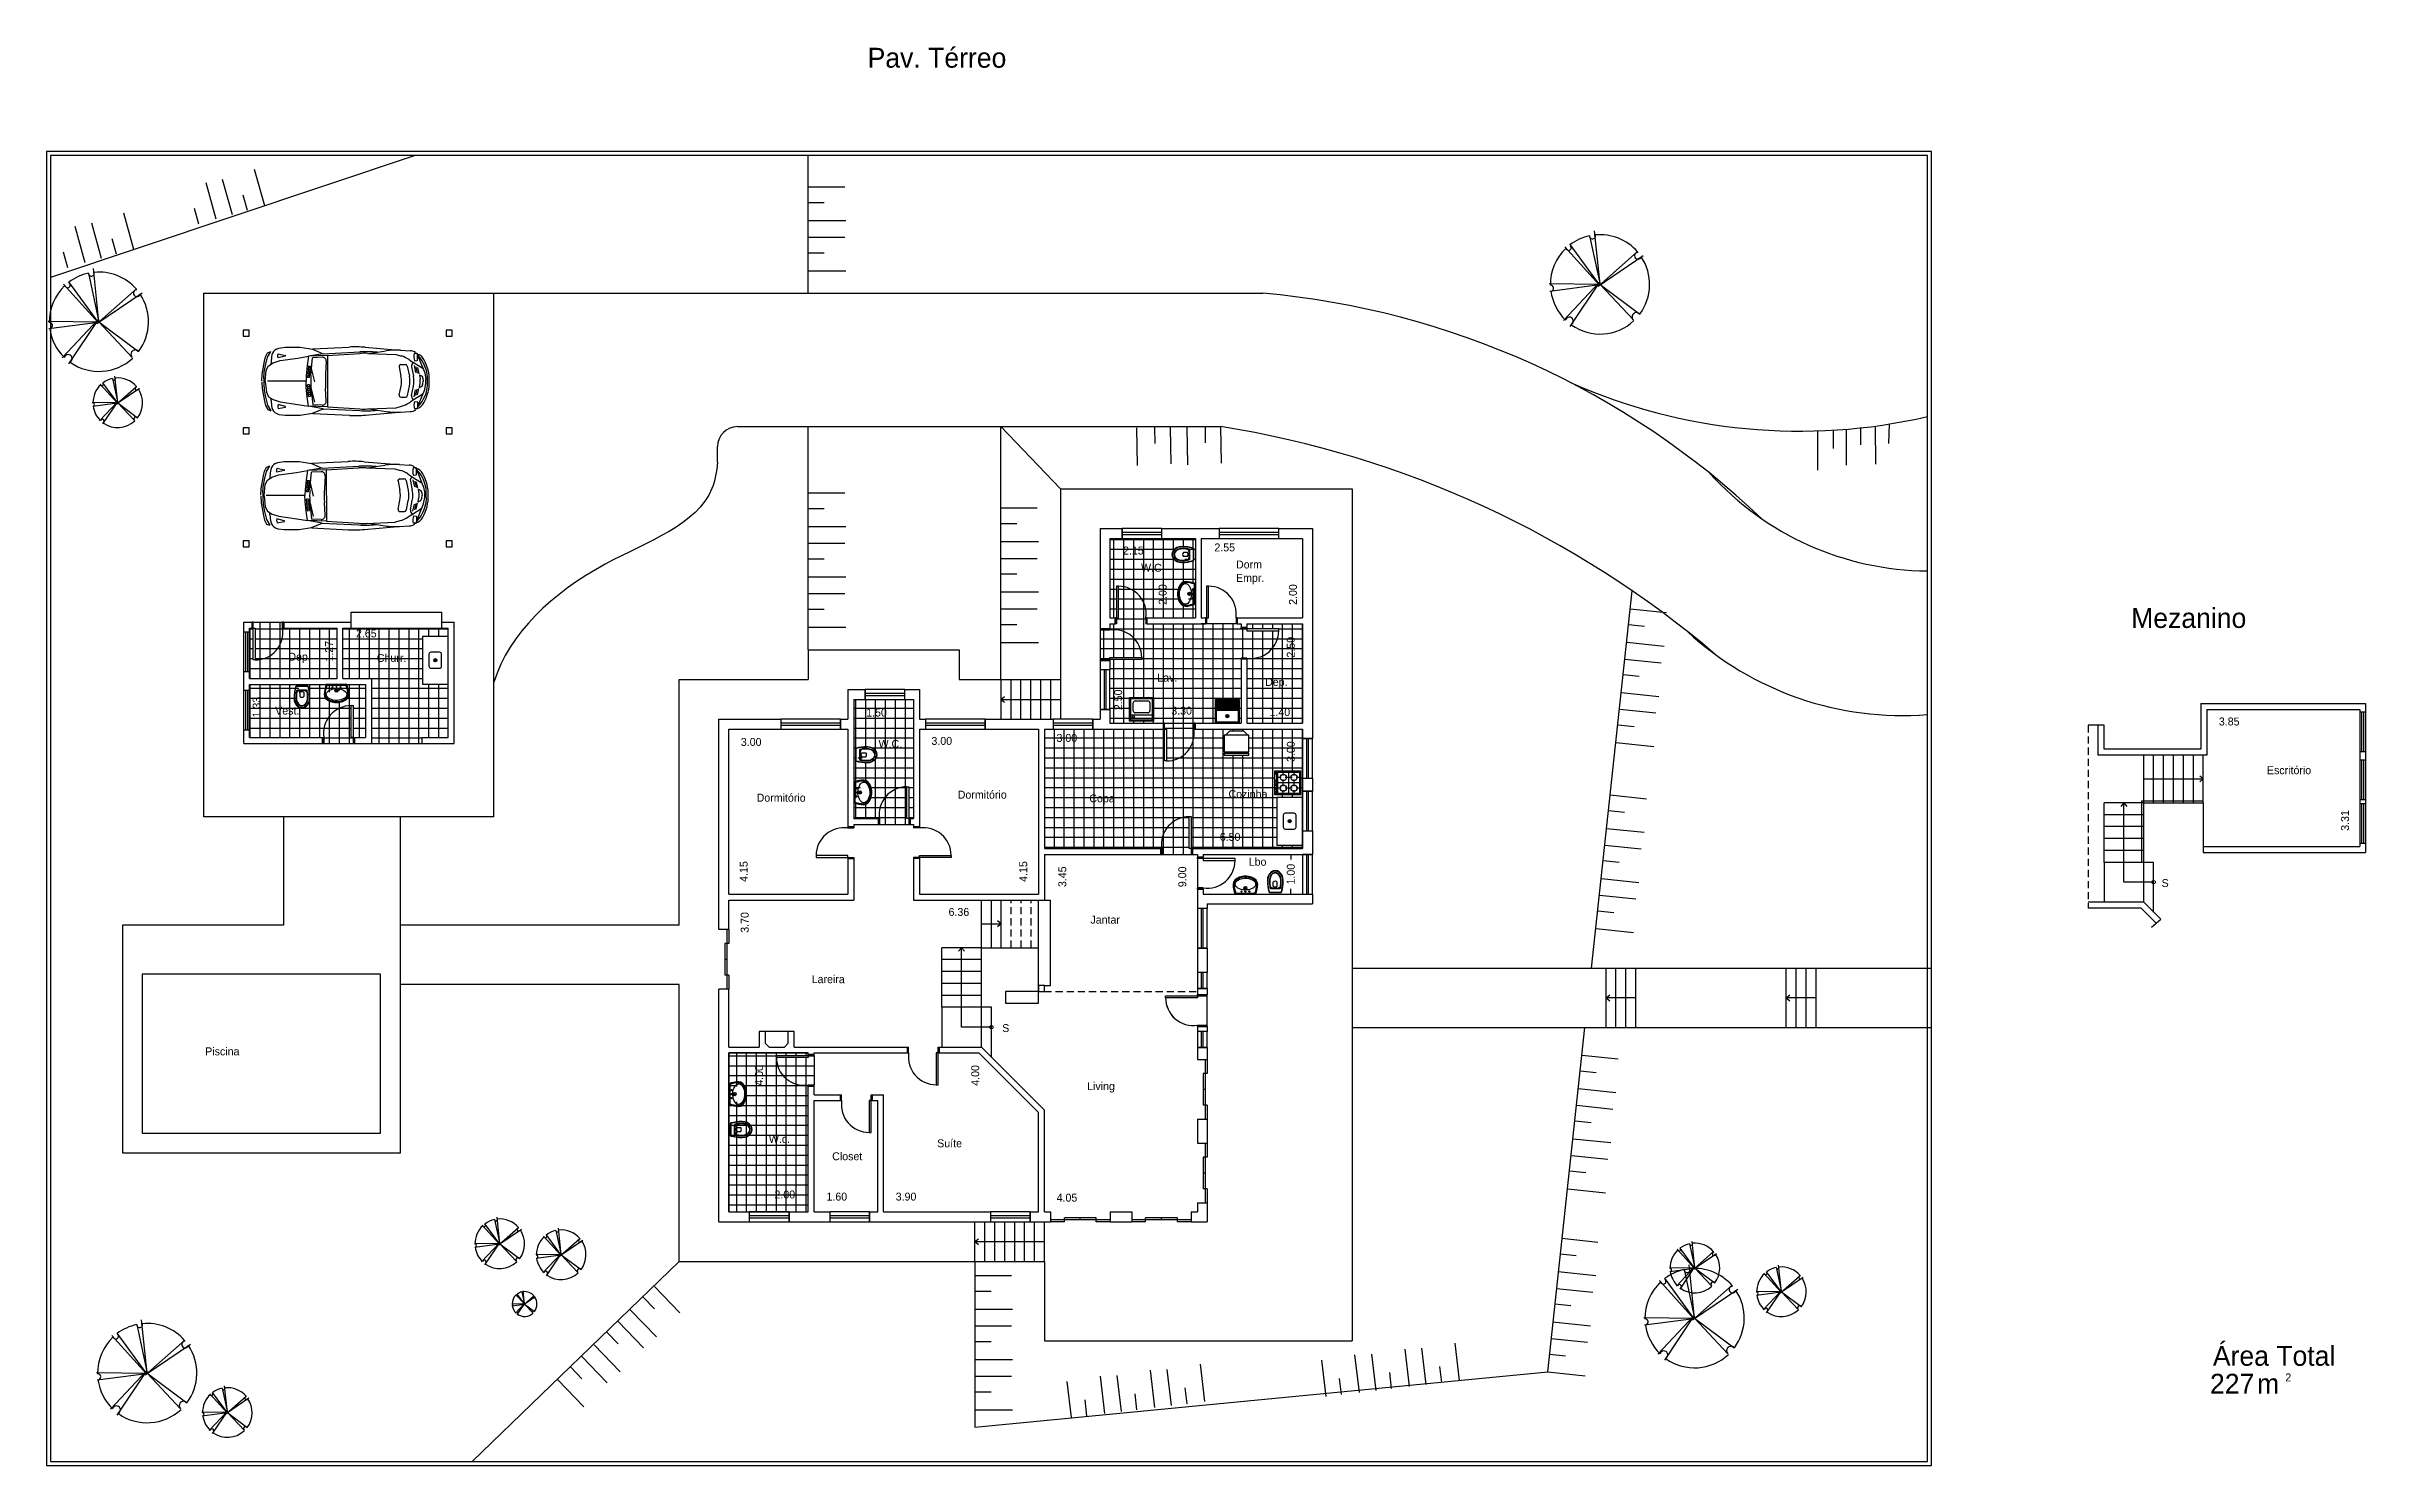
# Model space of a CAD drawing. Extents: x 0 to 58.4, y 0 to 35.7.
import ezdxf

# ---------------------------------------------------------------- set-up
doc = ezdxf.new("R2010")
doc.units = 0
doc.header["$MEASUREMENT"] = 0
doc.linetypes.add('ACAD_ISO02W100', pattern=[15, 12, -3])
doc.layers.get('0').update_dxf_attribs({"linetype": 'CONTINUOUS'})
doc.layers.get('DEFPOINTS').update_dxf_attribs({"linetype": 'CONTINUOUS'})
for name, color, linetype in [('ARV', 3, 'CONTINUOUS'), ('BLOCO', 5, 'CONTINUOUS'), ('BLOCOS', 5, 'CONTINUOUS'), ('CINZA', 8, 'CONTINUOUS'), ('HACHURA', 1, 'CONTINUOUS'), ('PAREDE', 7, 'CONTINUOUS'), ('PONTILHADO', 8, 'ACAD_ISO02W100')]:
    doc.layers.add(name, color=color, linetype=linetype)
doc.styles.add('PADRÃO', font='', dxfattribs={"height": 0.2})
doc.styles.get('PADRÃO').set_extended_font_data('AvantGarde Bk BT')
doc.dimstyles.new('PADRÃOS', dxfattribs={"dimtxt": 0.15, "dimasz": 0.1, "dimexe": 1.25, "dimexo": 0.625, "dimgap": 0.1, "dimtad": 0, "dimjust": 1, "dimzin": 1, "dimdsep": 46, "dimtxsty": 'PADRÃO', "dimcen": 2.5, "dimse1": 1, "dimse2": 1, "dimsd1": 1, "dimsd2": 1, "dimclrt": 1, "dimadec": 0, "dimazin": 0, "dimtfac": 1, "dimtdec": 4, "dimtmove": 0, "dimatfit": 3, "dimfxl": 1, "dimtolj": 1, "dimtzin": 0, "dimarcsym": 0})
pattern_1 = [(0, (-125.11661, -129.93444), (0, 0.25), []), (90, (-125.11661, -129.93444), (-0.25, 2e-17), [])]

msp = doc.modelspace()

# ---------------------------------------------------------------- texts
at = {"color": 1, "linetype": 'ByBlock', "ltscale": 0.015, "char_height": 0.2, "attachment_point": 5, "rotation": 90, "style": 'PADRÃO'}
for s, insert in [('\\A1;9.00', (28.608, 14.821)), ('\\A1;3.70', (17.588, 13.673)), ('\\A1;4.00', (23.393, 9.821))]:
    msp.add_mtext(s, dxfattribs=dict(at, insert=insert))
at = {"color": 1, "linetype": 'ByBlock', "ltscale": 0.015, "char_height": 0.2, "attachment_point": 5, "style": 'PADRÃO'}
for s, insert in [('\\A1;2.00', (18.596, 6.823)), ('\\A1;1.60', (19.906, 6.77)), ('\\A1;3.90', (21.649, 6.77)), ('\\A1;4.05', (25.701, 6.743))]:
    msp.add_mtext(s, dxfattribs=dict(at, insert=insert))
at = {"layer": 'HACHURA', "ltscale": 0.015, "style": 'PADRÃO'}
for s, height, p in [('Dorm', 0.2, (29.959, 22.583)), ('W.C.', 0.2, (27.568, 22.502)), ('Empr.', 0.2, (29.959, 22.246)), ('Mezanino', 0.5, (52.502, 21.086)), ('Dep.', 0.2, (6.094, 20.262)), ('Churr.', 0.2, (8.322, 20.231)), ('Lav.', 0.2, (27.976, 19.735)), ('Dep.', 0.2, (30.692, 19.626)), ('Vest.', 0.2, (5.762, 18.906)), ('W.C.', 0.2, (20.957, 18.069)), ('Escritório', 0.2, (55.921, 17.404)), ('Dormitório', 0.2, (22.951, 16.789)), ('Cozinha', 0.2, (29.769, 16.805)), ('Dormitório', 0.2, (17.887, 16.713)), ('Copa', 0.2, (26.265, 16.696)), ('Lbo', 0.2, (30.279, 15.1)), ('S', 0.2, (53.268, 14.564)), ('Jantar', 0.2, (26.292, 13.642)), ('Lareira', 0.2, (19.273, 12.144)), ('S', 0.2, (24.071, 10.913)), ('Piscina', 0.2, (4, 10.327)), ('Living', 0.2, (26.21, 9.451)), ('W.c.', 0.2, (18.194, 8.121)), ('Suíte', 0.2, (22.434, 8.013)), ('Closet', 0.2, (19.789, 7.687))]:
    msp.add_text(s, height=height, dxfattribs=at).set_placement(p)

# ---------------------------------------------------------------- blocks, each defined once
blk = doc.blocks.new('BOLA')
at = {"layer": 'PAREDE', "ltscale": 0.015}
blk.add_circle((0, 0), 0.0437, dxfattribs=at)
blk = doc.blocks.new('SETA')
at = {"layer": 'PAREDE', "ltscale": 0.015}
for q in [(-0.073, -0.091), (0.073, -0.091)]:
    blk.add_line((0, 0), q, dxfattribs=at)
blk = doc.blocks.new('J40')
at = {"layer": 'BLOCO'}
for p, q in [((0, 0.25), (0, 0)), ((0.4, 0.25), (0, 0.25)), ((0.4, 0.15), (0, 0.15)), ((0, 0.1), (0.4, 0.1)), ((0, 0), (0.4, 0)), ((0.4, 0), (0.4, 0.25))]:
    blk.add_line(p, q, dxfattribs=at)
blk = doc.blocks.new('J1')
at = {"layer": 'BLOCO'}
for p, q in [((0, 0.25), (0, 0)), ((1, 0.25), (0, 0.25)), ((1, 0.15), (0, 0.15)), ((0, 0.1), (1, 0.1)), ((0, 0), (1, 0)), ((1, 0), (1, 0.25))]:
    blk.add_line(p, q, dxfattribs=at)
blk = doc.blocks.new('J15')
at = {"layer": 'BLOCO'}
for p, q in [((1.5, 0.25), (0, 0.25)), ((0, 0.25), (0, 0)), ((1.5, 0.15), (0, 0.15)), ((0, 0.1), (1.5, 0.1)), ((0, 0), (1.5, 0)), ((1.5, 0), (1.5, 0.25))]:
    blk.add_line(p, q, dxfattribs=at)
blk = doc.blocks.new('P80E15')
at = {"layer": 'BLOCO', "ltscale": 0.015}
for p, q in [((0.03, 0.15), (0, 0.15)), ((0, 0.15), (0, 0)), ((0.03, 0), (0, 0)), ((0.03, 0.15), (0.03, 0)), ((0.8, 0.15), (0.77, 0.15)), ((0.77, 0.15), (0.77, 0)), ((0.8, 0), (0.77, 0)), ((0.8, 0.15), (0.8, 0))]:
    blk.add_line(p, q, dxfattribs=at)
at = {"layer": 'BLOCO'}
blk.add_lwpolyline([(0.03, 0.15), (0.08, 0.15), (0.08, 0.95), (0.03, 0.95)], close=True, dxfattribs=at)
at = {"layer": 'BLOCO', "ltscale": 0.015}
blk.add_arc((0.08, 0.252), 0.698, 351.55554, 90, dxfattribs=at)
blk = doc.blocks.new('P80D25')
at = {"layer": 'BLOCO', "ltscale": 0.015}
for p, q in [((0, 0.25), (0, 0)), ((0, 0.25), (0.03, 0.25)), ((0, 0), (0.8, 0)), ((0.03, 0.25), (0.03, 0)), ((0.77, 0.25), (0.77, 0)), ((0.77, 0.25), (0.8, 0.25)), ((0.8, 0.25), (0.8, 0))]:
    blk.add_line(p, q, dxfattribs=at)
at = {"layer": 'BLOCO'}
blk.add_lwpolyline([(0.77, 0.25), (0.72, 0.25), (0.72, 1.05), (0.77, 1.05)], close=True, dxfattribs=at)
at = {"layer": 'BLOCO', "ltscale": 0.015}
blk.add_arc((0.72, 0.352), 0.698, 90, 188.44446, dxfattribs=at)
blk = doc.blocks.new('P80D15')
at = {"layer": 'BLOCO', "ltscale": 0.015}
for p, q in [((0, 0.15), (0, 0)), ((0, 0.15), (0.03, 0.15)), ((0, 0), (0.03, 0)), ((0.03, 0.15), (0.03, 0)), ((0.77, 0.15), (0.77, 0)), ((0.77, 0.15), (0.8, 0.15)), ((0.77, 0), (0.8, 0)), ((0.8, 0.15), (0.8, 0))]:
    blk.add_line(p, q, dxfattribs=at)
at = {"layer": 'BLOCO'}
blk.add_lwpolyline([(0.77, 0.15), (0.72, 0.15), (0.72, 0.95), (0.77, 0.95)], close=True, dxfattribs=at)
at = {"layer": 'BLOCO', "ltscale": 0.015}
blk.add_arc((0.72, 0.252), 0.698, 90, 188.44446, dxfattribs=at)
blk = doc.blocks.new('*D22')
at = {"layer": 'DEFPOINTS', "color": 0, "linetype": 'ByBlock', "ltscale": 0.015}
for p in [(150.251, 165.37), (154.101, 165.37), (154.101, 165.065)]:
    blk.add_point(p, dxfattribs=at)
at = {"color": 1, "linetype": 'ByBlock', "ltscale": 0.015, "insert": (150.816, 165.065), "char_height": 0.2, "attachment_point": 5, "style": 'PADRÃO'}
blk.add_mtext('\\A1;3.85', dxfattribs=at)
blk = doc.blocks.new('*D23')
at = {"layer": 'DEFPOINTS', "color": 0, "linetype": 'ByBlock', "ltscale": 0.015}
for p in [(153.734, 165.311), (154.101, 165.311), (154.101, 162.001)]:
    blk.add_point(p, dxfattribs=at)
at = {"color": 1, "linetype": 'ByBlock', "ltscale": 0.015, "insert": (153.734, 162.574), "char_height": 0.2, "attachment_point": 5, "rotation": 90, "style": 'PADRÃO'}
blk.add_mtext('\\A1;3.31', dxfattribs=at)
blk = doc.blocks.new('*D24')
at = {"layer": 'DEFPOINTS', "color": 0, "linetype": 'ByBlock', "ltscale": 0.015}
for p in [(151.901, 153.272), (154.051, 153.272), (154.051, 152.967)]:
    blk.add_point(p, dxfattribs=at)
at = {"color": 1, "linetype": 'ByBlock', "ltscale": 0.015, "insert": (152.491, 152.967), "char_height": 0.2, "attachment_point": 5, "style": 'PADRÃO'}
blk.add_mtext('\\A1;2.15', dxfattribs=at)
blk = doc.blocks.new('*D25')
at = {"layer": 'DEFPOINTS', "color": 0, "linetype": 'ByBlock', "ltscale": 0.015}
for p in [(153.23, 153.272), (154.051, 153.272), (154.051, 151.272)]:
    blk.add_point(p, dxfattribs=at)
at = {"color": 1, "linetype": 'ByBlock', "ltscale": 0.015, "insert": (153.23, 151.861), "char_height": 0.2, "attachment_point": 5, "rotation": 90, "style": 'PADRÃO'}
blk.add_mtext('\\A1;2.00', dxfattribs=at)
blk = doc.blocks.new('*D26')
at = {"layer": 'DEFPOINTS', "color": 0, "linetype": 'ByBlock', "ltscale": 0.015}
for p in [(154.201, 153.272), (156.751, 153.272), (156.751, 153.046)]:
    blk.add_point(p, dxfattribs=at)
at = {"color": 1, "linetype": 'ByBlock', "ltscale": 0.015, "insert": (154.791, 153.046), "char_height": 0.2, "attachment_point": 5, "style": 'PADRÃO'}
blk.add_mtext('\\A1;2.55', dxfattribs=at)
blk = doc.blocks.new('*D27')
at = {"layer": 'DEFPOINTS', "color": 0, "linetype": 'ByBlock', "ltscale": 0.015}
for p in [(156.51, 153.272), (156.751, 153.272), (156.751, 151.272)]:
    blk.add_point(p, dxfattribs=at)
at = {"color": 1, "linetype": 'ByBlock', "ltscale": 0.015, "insert": (156.51, 151.861), "char_height": 0.2, "attachment_point": 5, "rotation": 90, "style": 'PADRÃO'}
blk.add_mtext('\\A1;2.00', dxfattribs=at)
blk = doc.blocks.new('*D28')
at = {"layer": 'DEFPOINTS', "color": 0, "linetype": 'ByBlock', "ltscale": 0.015}
for p in [(156.751, 151.122), (156.456, 148.622), (156.751, 148.622)]:
    blk.add_point(p, dxfattribs=at)
at = {"color": 1, "linetype": 'ByBlock', "ltscale": 0.015, "insert": (156.456, 150.533), "char_height": 0.2, "attachment_point": 5, "rotation": 90, "style": 'PADRÃO'}
blk.add_mtext('\\A1;2.50', dxfattribs=at)
blk = doc.blocks.new('*D29')
at = {"layer": 'DEFPOINTS', "color": 0, "linetype": 'ByBlock', "ltscale": 0.015}
for p in [(155.351, 148.901), (155.351, 148.622), (156.751, 148.622)]:
    blk.add_point(p, dxfattribs=at)
at = {"color": 1, "linetype": 'ByBlock', "ltscale": 0.015, "insert": (156.18, 148.901), "char_height": 0.2, "attachment_point": 5, "style": 'PADRÃO'}
blk.add_mtext('\\A1;1.40', dxfattribs=at)
blk = doc.blocks.new('*D30')
at = {"layer": 'DEFPOINTS', "color": 0, "linetype": 'ByBlock', "ltscale": 0.015}
for p in [(151.901, 148.936), (151.901, 148.622), (155.201, 148.622)]:
    blk.add_point(p, dxfattribs=at)
at = {"color": 1, "linetype": 'ByBlock', "ltscale": 0.015, "insert": (153.706, 148.936), "char_height": 0.2, "attachment_point": 5, "style": 'PADRÃO'}
blk.add_mtext('\\A1;3.30', dxfattribs=at)
blk = doc.blocks.new('*D31')
at = {"layer": 'DEFPOINTS', "color": 0, "linetype": 'ByBlock', "ltscale": 0.015}
for p in [(151.901, 151.122), (152.11, 151.122), (151.901, 148.622)]:
    blk.add_point(p, dxfattribs=at)
at = {"color": 1, "linetype": 'ByBlock', "ltscale": 0.015, "insert": (152.11, 149.211), "char_height": 0.2, "attachment_point": 5, "rotation": 90, "style": 'PADRÃO'}
blk.add_mtext('\\A1;2.50', dxfattribs=at)
blk = doc.blocks.new('*D32')
at = {"layer": 'DEFPOINTS', "color": 0, "linetype": 'ByBlock', "ltscale": 0.015}
for p in [(156.751, 148.472), (156.456, 145.472), (156.751, 145.472)]:
    blk.add_point(p, dxfattribs=at)
at = {"color": 1, "linetype": 'ByBlock', "ltscale": 0.015, "insert": (156.456, 147.907), "char_height": 0.2, "attachment_point": 5, "rotation": 90, "style": 'PADRÃO'}
blk.add_mtext('\\A1;3.00', dxfattribs=at)
blk = doc.blocks.new('*D33')
at = {"layer": 'DEFPOINTS', "color": 0, "linetype": 'ByBlock', "ltscale": 0.015}
for p in [(150.251, 145.759), (150.251, 145.472), (156.751, 145.472)]:
    blk.add_point(p, dxfattribs=at)
at = {"color": 1, "linetype": 'ByBlock', "ltscale": 0.015, "insert": (154.928, 145.759), "char_height": 0.2, "attachment_point": 5, "style": 'PADRÃO'}
blk.add_mtext('\\A1;6.50', dxfattribs=at)
blk = doc.blocks.new('*D34')
at = {"layer": 'DEFPOINTS', "color": 0, "linetype": 'ByBlock', "ltscale": 0.015}
for p in [(150.251, 148.472), (153.247, 148.472), (153.247, 148.25)]:
    blk.add_point(p, dxfattribs=at)
at = {"color": 1, "linetype": 'ByBlock', "ltscale": 0.015, "insert": (150.816, 148.25), "char_height": 0.2, "attachment_point": 5, "style": 'PADRÃO'}
blk.add_mtext('\\A1;3.00', dxfattribs=at)
blk = doc.blocks.new('*D35')
at = {"color": 0, "linetype": 'ByBlock', "ltscale": 0.015}
for p, q in [((156.456, 145.322), (156.456, 145.193)), ((156.456, 144.322), (156.456, 144.45))]:
    blk.add_line(p, q, dxfattribs=at)
at = {"layer": 'DEFPOINTS', "color": 0, "linetype": 'ByBlock', "ltscale": 0.015}
for p in [(156.751, 145.322), (156.456, 144.322), (156.751, 144.322)]:
    blk.add_point(p, dxfattribs=at)
at = {"color": 1, "linetype": 'ByBlock', "ltscale": 0.015, "insert": (156.456, 144.822), "char_height": 0.2, "attachment_point": 5, "rotation": 90, "style": 'PADRÃO'}
blk.add_mtext('\\A1;1.00', dxfattribs=at)
blk = doc.blocks.new('*D36')
at = {"layer": 'DEFPOINTS', "color": 0, "linetype": 'ByBlock', "ltscale": 0.015}
for p in [(150.251, 145.322), (150.251, 141.872), (150.702, 141.872)]:
    blk.add_point(p, dxfattribs=at)
at = {"color": 1, "linetype": 'ByBlock', "ltscale": 0.015, "insert": (150.702, 144.757), "char_height": 0.2, "attachment_point": 5, "rotation": 90, "style": 'PADRÃO'}
blk.add_mtext('\\A1;3.45', dxfattribs=at)
blk = doc.blocks.new('*D37')
at = {"layer": 'DEFPOINTS', "color": 0, "linetype": 'ByBlock', "ltscale": 0.015}
for p in [(153.178, 145.322), (153.724, 136.322), (154.101, 136.322)]:
    blk.add_point(p, dxfattribs=at)
at = {"color": 1, "linetype": 'ByBlock', "ltscale": 0.015, "insert": (153.724, 144.755), "char_height": 0.2, "attachment_point": 5, "rotation": 90, "style": 'PADRÃO'}
blk.add_mtext('\\A1;9.00', dxfattribs=at)
blk = doc.blocks.new('*D38')
at = {"layer": 'DEFPOINTS', "color": 0, "linetype": 'ByBlock', "ltscale": 0.015}
for p in [(154.301, 136.678), (150.251, 136.322), (154.301, 136.322)]:
    blk.add_point(p, dxfattribs=at)
at = {"color": 1, "linetype": 'ByBlock', "ltscale": 0.015, "insert": (150.818, 136.678), "char_height": 0.2, "attachment_point": 5, "style": 'PADRÃO'}
blk.add_mtext('\\A1;4.05', dxfattribs=at)
blk = doc.blocks.new('*D39')
at = {"layer": 'DEFPOINTS', "color": 0, "linetype": 'ByBlock', "ltscale": 0.015}
for p in [(150.101, 136.704), (146.201, 136.322), (150.101, 136.322)]:
    blk.add_point(p, dxfattribs=at)
at = {"color": 1, "linetype": 'ByBlock', "ltscale": 0.015, "insert": (146.766, 136.704), "char_height": 0.2, "attachment_point": 5, "style": 'PADRÃO'}
blk.add_mtext('\\A1;3.90', dxfattribs=at)
blk = doc.blocks.new('*D40')
at = {"layer": 'DEFPOINTS', "color": 0, "linetype": 'ByBlock', "ltscale": 0.015}
for p in [(148.601, 140.322), (148.51, 136.322), (150.101, 136.322)]:
    blk.add_point(p, dxfattribs=at)
at = {"color": 1, "linetype": 'ByBlock', "ltscale": 0.015, "insert": (148.51, 139.756), "char_height": 0.2, "attachment_point": 5, "rotation": 90, "style": 'PADRÃO'}
blk.add_mtext('\\A1;4.00', dxfattribs=at)
blk = doc.blocks.new('*D41')
at = {"layer": 'DEFPOINTS', "color": 0, "linetype": 'ByBlock', "ltscale": 0.015}
for p in [(146.051, 136.704), (144.451, 136.322), (146.051, 136.322)]:
    blk.add_point(p, dxfattribs=at)
at = {"color": 1, "linetype": 'ByBlock', "ltscale": 0.015, "insert": (145.023, 136.704), "char_height": 0.2, "attachment_point": 5, "style": 'PADRÃO'}
blk.add_mtext('\\A1;1.60', dxfattribs=at)
blk = doc.blocks.new('*D42')
at = {"layer": 'DEFPOINTS', "color": 0, "linetype": 'ByBlock', "ltscale": 0.015}
for p in [(142.301, 140.322), (142.301, 136.322), (143.066, 136.322)]:
    blk.add_point(p, dxfattribs=at)
at = {"color": 1, "linetype": 'ByBlock', "ltscale": 0.015, "insert": (143.066, 139.756), "char_height": 0.2, "attachment_point": 5, "rotation": 90, "style": 'PADRÃO'}
blk.add_mtext('\\A1;4.00', dxfattribs=at)
blk = doc.blocks.new('*D43')
at = {"layer": 'DEFPOINTS', "color": 0, "linetype": 'ByBlock', "ltscale": 0.015}
for p in [(142.301, 136.757), (142.301, 136.322), (144.301, 136.322)]:
    blk.add_point(p, dxfattribs=at)
at = {"color": 1, "linetype": 'ByBlock', "ltscale": 0.015, "insert": (143.712, 136.757), "char_height": 0.2, "attachment_point": 5, "style": 'PADRÃO'}
blk.add_mtext('\\A1;2.00', dxfattribs=at)
blk = doc.blocks.new('*D44')
at = {"layer": 'DEFPOINTS', "color": 0, "linetype": 'ByBlock', "ltscale": 0.015}
for p in [(142.301, 144.172), (142.301, 140.472), (142.704, 140.472)]:
    blk.add_point(p, dxfattribs=at)
at = {"color": 1, "linetype": 'ByBlock', "ltscale": 0.015, "insert": (142.704, 143.607), "char_height": 0.2, "attachment_point": 5, "rotation": 90, "style": 'PADRÃO'}
blk.add_mtext('\\A1;3.70', dxfattribs=at)
blk = doc.blocks.new('*D45')
at = {"layer": 'DEFPOINTS', "color": 0, "linetype": 'ByBlock', "ltscale": 0.015}
for p in [(142.301, 144.172), (142.301, 143.869), (148.663, 144.172)]:
    blk.add_point(p, dxfattribs=at)
at = {"color": 1, "linetype": 'ByBlock', "ltscale": 0.015, "insert": (148.097, 143.869), "char_height": 0.2, "attachment_point": 5, "style": 'PADRÃO'}
blk.add_mtext('\\A1;6.36', dxfattribs=at)
blk = doc.blocks.new('*D46')
at = {"layer": 'DEFPOINTS', "color": 0, "linetype": 'ByBlock', "ltscale": 0.015}
for p in [(145.451, 149.222), (146.951, 149.222), (146.951, 148.889)]:
    blk.add_point(p, dxfattribs=at)
at = {"color": 1, "linetype": 'ByBlock', "ltscale": 0.015, "insert": (146.023, 148.889), "char_height": 0.2, "attachment_point": 5, "style": 'PADRÃO'}
blk.add_mtext('\\A1;1.50', dxfattribs=at)
blk = doc.blocks.new('*D47')
at = {"layer": 'DEFPOINTS', "color": 0, "linetype": 'ByBlock', "ltscale": 0.015}
for p in [(147.101, 148.472), (150.101, 148.472), (150.101, 148.175)]:
    blk.add_point(p, dxfattribs=at)
at = {"color": 1, "linetype": 'ByBlock', "ltscale": 0.015, "insert": (147.666, 148.175), "char_height": 0.2, "attachment_point": 5, "style": 'PADRÃO'}
blk.add_mtext('\\A1;3.00', dxfattribs=at)
blk = doc.blocks.new('*D48')
at = {"layer": 'DEFPOINTS', "color": 0, "linetype": 'ByBlock', "ltscale": 0.015}
for p in [(149.719, 148.472), (150.101, 148.472), (150.101, 144.322)]:
    blk.add_point(p, dxfattribs=at)
at = {"color": 1, "linetype": 'ByBlock', "ltscale": 0.015, "insert": (149.719, 144.888), "char_height": 0.2, "attachment_point": 5, "rotation": 90, "style": 'PADRÃO'}
blk.add_mtext('\\A1;4.15', dxfattribs=at)
blk = doc.blocks.new('*D49')
at = {"layer": 'DEFPOINTS', "color": 0, "linetype": 'ByBlock', "ltscale": 0.015}
for p in [(142.301, 148.472), (145.301, 148.472), (145.301, 148.149)]:
    blk.add_point(p, dxfattribs=at)
at = {"color": 1, "linetype": 'ByBlock', "ltscale": 0.015, "insert": (142.866, 148.149), "char_height": 0.2, "attachment_point": 5, "style": 'PADRÃO'}
blk.add_mtext('\\A1;3.00', dxfattribs=at)
blk = doc.blocks.new('*D50')
at = {"layer": 'DEFPOINTS', "color": 0, "linetype": 'ByBlock', "ltscale": 0.015}
for p in [(142.301, 148.472), (142.678, 148.472), (142.301, 144.322)]:
    blk.add_point(p, dxfattribs=at)
at = {"color": 1, "linetype": 'ByBlock', "ltscale": 0.015, "insert": (142.678, 144.888), "char_height": 0.2, "attachment_point": 5, "rotation": 90, "style": 'PADRÃO'}
blk.add_mtext('\\A1;4.15', dxfattribs=at)
blk = doc.blocks.new('VASOSAN')
at = {"layer": 'BLOCOS'}
for p, q in [((-0.145, 0.05), (0.145, 0.05)), ((-0.145, 0.04), (0.145, 0.04)), ((-0.116, 0.15), (0.116, 0.15)), ((-0.116, 0.14), (0.116, 0.14)), ((-0.05, 0.2), (-0.05, 0.3)), ((0.05, 0.2), (0.05, 0.3))]:
    blk.add_line(p, q, dxfattribs=at)
for centre, radius, start, end in [((-0.145, 0.06), 0.02, 195.53633, 270), ((-0.145, 0.06), 0.01, 195.53468, 270), ((-0.116, 0.16), 0.02, 189.38679, 270), ((-0.116, 0.16), 0.01, 189.38438, 270), ((0, 0.25), 0.0707, 44.98963, 134.96888), ((0, 0.25), 0.0707, 225.03112, 315.01037), ((0.116, 0.16), 0.01, 270, 350.57587), ((0.116, 0.16), 0.02, 270, 350.57713), ((0.145, 0.06), 0.01, 270, 344.4831), ((0.145, 0.06), 0.02, 270, 344.46367)]:
    blk.add_arc(centre, radius, start, end, dxfattribs=at)
for centre, major_axis, ratio, start_param, end_param in [((0, 0.34), (0, 0.25), 0.8, 4.712389, 7.853982), ((0, 0.34), (0, 0.5), 0.4, 1.570796, 2.178171), ((0, 0.2), (-0.132, 0), 0.380108, 0, 3.141593), ((0, 0.34), (0, 0.5), 0.4, 4.105014, 4.712389)]:
    blk.add_ellipse(centre, major_axis=major_axis, ratio=ratio, start_param=start_param, end_param=end_param, dxfattribs=at)
for points, knots in [([(0.19, 0.34), (0.19, 0.385), (0.18, 0.43), (0.128, 0.535), (0.067, 0.577), (-0.056, 0.582), (-0.118, 0.544), (-0.177, 0.44), (-0.19, 0.39), (-0.19, 0.34)], [4.712389, 4.712389, 4.712389, 4.712389, 5.268705, 5.268705, 6.251972, 6.251972, 7.235239, 7.235239, 7.853982, 7.853982, 7.853982, 7.853982]), ([(-0.19, 0.34), (-0.19, 0.263), (-0.183, 0.186), (-0.165, 0.096), (-0.16, 0.076), (-0.155, 0.057)], [1.5707963, 1.5707963, 1.5707963, 1.5707963, 2.0374558, 2.0374558, 2.1781714, 2.1781714, 2.1781714, 2.1781714]), ([(0.15, 0.34), (0.15, 0.379), (0.141, 0.418), (0.098, 0.505), (0.052, 0.537), (-0.036, 0.543), (-0.083, 0.519), (-0.137, 0.434), (-0.15, 0.387), (-0.15, 0.34)], [4.712389, 4.712389, 4.712389, 4.712389, 5.267304, 5.267304, 6.225165, 6.225165, 7.183027, 7.183027, 7.853982, 7.853982, 7.853982, 7.853982]), ([(0.14, 0.34), (0.14, 0.377), (0.131, 0.415), (0.086, 0.506), (0.035, 0.535), (-0.049, 0.525), (-0.088, 0.498), (-0.13, 0.419), (-0.14, 0.379), (-0.14, 0.34)], [4.712389, 4.712389, 4.712389, 4.712389, 5.266985, 5.266985, 6.376176, 6.376176, 7.268653, 7.268653, 7.853982, 7.853982, 7.853982, 7.853982]), ([(0.126, 0.158), (0.13, 0.188), (0.134, 0.22), (0.139, 0.281), (0.14, 0.31), (0.14, 0.34)], [4.3194242, 4.3194242, 4.3194242, 4.3194242, 4.5261468, 4.5261468, 4.712389, 4.712389, 4.712389, 4.712389]), ([(0.135, 0.157), (0.141, 0.188), (0.145, 0.222), (0.149, 0.283), (0.15, 0.312), (0.15, 0.34)], [4.3194149, 4.3194149, 4.3194149, 4.3194149, 4.5352774, 4.5352774, 4.712389, 4.712389, 4.712389, 4.712389]), ([(0.155, 0.057), (0.171, 0.118), (0.183, 0.188), (0.189, 0.287), (0.19, 0.314), (0.19, 0.34)], [4.1050166, 4.1050166, 4.1050166, 4.1050166, 4.5531772, 4.5531772, 4.712389, 4.712389, 4.712389, 4.712389])]:
    blk.add_open_spline(points, degree=3, knots=knots, dxfattribs=at)
for points in [[(-0.15, 0.34), (-0.15, 0.277), (-0.145, 0.214), (-0.135, 0.157)], [(-0.14, 0.34), (-0.14, 0.278), (-0.135, 0.215), (-0.126, 0.158)]]:
    blk.add_open_spline(points, degree=3, dxfattribs=at)
blk = doc.blocks.new('LAVAT')
at = {"layer": 'BLOCOS'}
for p, q in [((-0.257, 0), (0.257, 0)), ((-0.241, 0.025), (0.241, 0.025))]:
    blk.add_line(p, q, dxfattribs=at)
for centre, radius in [((-0.1, 0.065), 0.015), ((0, 0.15), 0.04), ((0, 0.15), 0.02), ((0, 0.065), 0.015), ((0.1, 0.065), 0.015)]:
    blk.add_circle(centre, radius, dxfattribs=at)
for centre, radius, start, end in [((0.31, 0.25), 0.62, 180, 203.77999), ((0.31, 0.25), 0.595, 180, 202.2114), ((-0.31, 0.25), 0.595, 337.7886, 360), ((-0.31, 0.25), 0.62, 336.22001, 0)]:
    blk.add_arc(centre, radius, start, end, dxfattribs=at)
blk.add_ellipse((0, 0.25), major_axis=(0.31, 0), ratio=0.645161, start_param=0, end_param=3.141593, dxfattribs=at)
for points, knots in [([(0.285, 0.25), (0.285, 0.3), (0.245, 0.354), (0.101, 0.423), (0, 0.434), (-0.174, 0.399), (-0.244, 0.353), (-0.28, 0.286), (-0.285, 0.268), (-0.285, 0.25)], [0, 0, 0, 0, 0.936148, 0.936148, 1.872296, 1.872296, 2.808445, 2.808445, 3.139385, 3.139385, 3.139385, 3.139385]), ([(0.26, 0.25), (0.26, 0.278), (0.242, 0.313), (0.164, 0.37), (0.103, 0.392), (-0.029, 0.404), (-0.098, 0.394), (-0.203, 0.348), (-0.24, 0.314), (-0.266, 0.253), (-0.263, 0.224), (-0.216, 0.162), (-0.168, 0.131), (-0.048, 0.098), (0.023, 0.096), (0.148, 0.123), (0.201, 0.15), (0.251, 0.205), (0.26, 0.229), (0.26, 0.25)], [0, 0, 0, 0, 0.718092, 0.718092, 1.436184, 1.436184, 2.154275, 2.154275, 2.872367, 2.872367, 3.590459, 3.590459, 4.308551, 4.308551, 5.026643, 5.026643, 5.744734, 5.744734, 6.283185, 6.283185, 6.283185, 6.283185])]:
    blk.add_open_spline(points, degree=3, knots=knots, dxfattribs=at)
blk = doc.blocks.new('MÁQUINA')
at = {"layer": 'BLOCOS'}
for p, q in [((-0.3, 0.65), (0.3, 0.65)), ((-0.3, 0.05), (-0.3, 0.65)), ((-0.27, 0.62), (0.27, 0.62)), ((-0.27, 0.08), (-0.27, 0.62)), ((0.27, 0.62), (0.27, 0.08)), ((0.3, 0.65), (0.3, 0.05)), ((0.3, 0.05), (-0.3, 0.05)), ((0.27, 0.2), (-0.27, 0.2)), ((0.27, 0.12), (-0.27, 0.12)), ((0.27, 0.08), (-0.27, 0.08)), ((-0.21, 0.31), (-0.21, 0.51)), ((-0.16, 0.56), (0.16, 0.56)), ((0.16, 0.26), (-0.16, 0.26)), ((0.21, 0.51), (0.21, 0.31))]:
    blk.add_line(p, q, dxfattribs=at)
for centre, start, end in [((-0.16, 0.51), 90, 180), ((-0.16, 0.31), 180, 270), ((0.16, 0.51), 360, 90), ((0.16, 0.31), 270, 360)]:
    blk.add_arc(centre, 0.05, start, end, dxfattribs=at)
blk.add_ellipse((-0.208, 0.161), major_axis=(-0.0301, 0), ratio=0.716981, dxfattribs=at)
blk = doc.blocks.new('TANQUE')
at = {"layer": 'BLOCOS'}
for p, q in [((-0.3, 0.6), (0.3, 0.6)), ((-0.3, 0), (-0.3, 0.6)), ((0.3, 0.6), (0.3, 0)), ((0.3, 0), (-0.3, 0)), ((-0.27, 0.57), (0.27, 0.57)), ((-0.27, 0.03), (-0.27, 0.57)), ((-0.27, 0.54), (0.27, 0.54)), ((-0.27, 0.51), (0.27, 0.51)), ((-0.27, 0.48), (0.27, 0.48)), ((-0.27, 0.45), (0.27, 0.45)), ((-0.27, 0.42), (0.27, 0.42)), ((-0.27, 0.39), (0.27, 0.39)), ((-0.27, 0.36), (0.27, 0.36)), ((-0.27, 0.33), (0.27, 0.33)), ((0.27, 0.03), (-0.27, 0.03)), ((0.27, 0.57), (0.27, 0.03))]:
    blk.add_line(p, q, dxfattribs=at)
for radius in [0.04, 0.02]:
    blk.add_circle((0, 0.18), radius, dxfattribs=at)
blk = doc.blocks.new('FOGÃO4B')
at = {"layer": 'BLOCOS'}
for p, q in [((-0.3, 0.7), (0.3, 0.7)), ((-0.3, 0.05), (-0.3, 0.7)), ((-0.3, 0.65), (0.3, 0.65)), ((-0.27, 0.62), (0.27, 0.62)), ((-0.27, 0.08), (-0.27, 0.62)), ((-0.135, 0.535), (-0.135, 0.62)), ((0, 0.08), (0, 0.62)), ((0.135, 0.535), (0.135, 0.62)), ((0.27, 0.62), (0.27, 0.08)), ((0.3, 0.7), (0.3, 0.05)), ((0.3, 0.05), (-0.3, 0.05)), ((-0.27, 0.485), (-0.185, 0.485)), ((-0.27, 0.35), (0.27, 0.35)), ((-0.27, 0.215), (-0.185, 0.215)), ((0.27, 0.08), (-0.27, 0.08)), ((-0.135, 0.265), (-0.135, 0.435)), ((-0.135, 0.08), (-0.135, 0.165)), ((-0.085, 0.485), (0.085, 0.485)), ((-0.085, 0.215), (0.085, 0.215)), ((0.135, 0.265), (0.135, 0.435)), ((0.135, 0.08), (0.135, 0.165)), ((0.185, 0.485), (0.27, 0.485)), ((0.185, 0.215), (0.27, 0.215))]:
    blk.add_line(p, q, dxfattribs=at)
for centre in [(-0.135, 0.485), (-0.135, 0.215), (0.135, 0.485), (0.135, 0.215)]:
    blk.add_circle(centre, 0.08, dxfattribs=at)
for centre in [(-0.24, 0.675), (-0.144, 0.675), (-0.048, 0.675), (0.048, 0.675), (0.24, 0.675)]:
    blk.add_ellipse(centre, major_axis=(-0.03, 0), ratio=0.5, dxfattribs=at)
blk = doc.blocks.new('PIA')
at = {"layer": 'BLOCOS'}
blk.add_lwpolyline([(-0.6, 0), (0.6, 0), (0.6, 0.65), (-0.6, 0.65)], close=True, dxfattribs=at)
blk.add_lwpolyline([(-0.15, 0.165), (0.15, 0.165, 0.414214), (0.2, 0.215), (0.2, 0.435, 0.414214), (0.15, 0.485), (-0.15, 0.485, 0.414214), (-0.2, 0.435), (-0.2, 0.215, 0.414214)], format="xyb", close=True, dxfattribs=at)
for radius in [0.04, 0.02]:
    blk.add_circle((0, 0.325), radius, dxfattribs=at)
blk = doc.blocks.new('GELAD')
at = {"layer": 'BLOCOS'}
for p, q in [((0.31, 0.65), (-0.31, 0.65)), ((-0.31, 0.65), (-0.31, 0.6)), ((0.31, 0.6), (-0.31, 0.6)), ((-0.28, 0.6), (-0.28, 0.57)), ((0.28, 0.57), (0.28, 0.6)), ((0.31, 0.6), (0.31, 0.65)), ((0.31, 0.57), (-0.31, 0.57)), ((-0.31, 0.57), (-0.31, 0.15)), ((-0.31, 0.15), (0.31, 0.15)), ((-0.18, 0.05), (-0.28, 0.15)), ((-0.18, 0.05), (0.18, 0.05)), ((0.18, 0.05), (0.28, 0.15)), ((0.31, 0.15), (0.31, 0.57))]:
    blk.add_line(p, q, dxfattribs=at)
blk = doc.blocks.new('*D58')
at = {"layer": 'DEFPOINTS', "color": 0, "linetype": 'ByBlock', "ltscale": 0.015}
for p in [(132.435, 151.014), (132.237, 149.745), (132.435, 149.745)]:
    blk.add_point(p, dxfattribs=at)
at = {"color": 1, "linetype": 'ByBlock', "ltscale": 0.015, "insert": (132.237, 150.433), "char_height": 0.2, "attachment_point": 5, "rotation": 90, "style": 'PADRÃO'}
blk.add_mtext('\\A1;1.27', dxfattribs=at)
blk = doc.blocks.new('*D59')
at = {"layer": 'DEFPOINTS', "color": 0, "linetype": 'ByBlock', "ltscale": 0.015}
for p in [(132.585, 151.014), (135.235, 151.014), (135.235, 150.88)]:
    blk.add_point(p, dxfattribs=at)
at = {"color": 1, "linetype": 'ByBlock', "ltscale": 0.015, "insert": (133.174, 150.88), "char_height": 0.2, "attachment_point": 5, "style": 'PADRÃO'}
blk.add_mtext('\\A1;2.65', dxfattribs=at)
blk = doc.blocks.new('*D60')
at = {"layer": 'DEFPOINTS', "color": 0, "linetype": 'ByBlock', "ltscale": 0.015}
for p in [(130.235, 149.595), (130.235, 148.264), (130.412, 148.264)]:
    blk.add_point(p, dxfattribs=at)
at = {"color": 1, "linetype": 'ByBlock', "ltscale": 0.015, "insert": (130.412, 149.026), "char_height": 0.2, "attachment_point": 5, "rotation": 90, "style": 'PADRÃO'}
blk.add_mtext('\\A1;1.33', dxfattribs=at)
blk = doc.blocks.new('C-01')
for p, q in [((-2.138, 0.536), (-2.109, 0.646)), ((-2.109, 0.646), (-2.057, 0.747)), ((-2.109, 0.43), (-2.062, 0.637)), ((-2.062, 0.637), (-1.978, 0.781)), ((-2.057, 0.747), (-1.978, 0.781)), ((-1.831, 0.842), (-1.773, 0.867)), ((-1.796, 0.62), (-1.804, 0.658)), ((-1.802, 0.687), (-1.79, 0.721)), ((-1.612, 0.669), (-1.796, 0.62)), ((-1.79, 0.721), (-1.613, 0.684)), ((-1.773, 0.867), (-1.616, 0.889)), ((-1.616, 0.889), (-1.24, 0.889)), ((-1.24, 0.889), (-0.927, 0.84)), ((-0.659, 0.727), (-1.026, 0.665)), ((-0.552, 0.682), (-1.026, 0.665)), ((-0.966, 0.178), (-0.924, 0.627)), ((-0.927, 0.84), (-0.659, 0.727)), ((-0.684, 0.636), (-0.924, 0.627)), ((-0.922, 0.847), (0, 0.894)), ((-0.659, 0.727), (0.263, 0.774)), ((-0.552, 0.682), (0.261, 0.733)), ((-0.552, 0.682), (-0.551, -0.613)), ((0.402, 0.888), (1.156, 0.828)), ((0.455, 0.735), (1.176, 0.704)), ((0.488, 0.734), (0.925, 0.798)), ((1.176, 0.704), (1.31, 0.669)), ((1.287, 0.815), (1.531, 0.802)), ((1.708, 0.731), (1.637, 0.736)), ((1.667, 0.743), (1.699, 0.729)), ((1.72, 0.57), (1.72, 0.718)), ((1.72, 0.688), (1.898, 0.248)), ((1.724, 0.718), (1.754, 0.706)), ((-2.201, 0.043), (-2.196, 0.215)), ((-2.196, 0.215), (-2.138, 0.536)), ((-2.152, 0.1), (-2.143, 0.259)), ((-2.143, 0.259), (-2.109, 0.43)), ((-1.091, 0.034), (-2.064, 0.034)), ((-1.972, 0.52), (-1.976, 0.461)), ((-1.029, 0.419), (-1.052, 0.126)), ((-1.004, 0.126), (-1.052, 0.126)), ((-0.999, 0.176), (-1.048, 0.176)), ((-0.995, 0.226), (-1.044, 0.226)), ((-0.99, 0.276), (-1.04, 0.276)), ((-0.985, 0.326), (-1.037, 0.326)), ((-0.98, 0.376), (-1.033, 0.376)), ((-1.029, 0.419), (-0.977, 0.411)), ((-1.004, 0.126), (-0.977, 0.411)), ((-0.962, 0.353), (-0.88, 0.023)), ((-0.58, 0.53), (-0.599, 0.212)), ((1.253, 0.394), (1.301, 0.16)), ((1.301, 0.455), (1.411, 0.455)), ((1.46, 0.415), (1.513, 0.16)), ((1.503, 0.579), (1.594, 0.516)), ((1.564, 0.395), (1.613, 0.16)), ((1.59, 0.519), (1.853, 0.359)), ((1.63, 0.43), (1.666, 0.256)), ((1.641, 0.546), (1.709, 0.557)), ((1.674, 0.395), (1.707, 0.239)), ((1.714, 0.379), (1.747, 0.222)), ((1.764, 0.193), (1.781, 0.086)), ((1.764, 0.193), (1.831, 0.165)), ((1.831, 0.165), (1.855, 0.103)), ((1.855, 0.103), (1.859, 0.037)), ((1.855, -0.029), (1.859, 0.037)), ((1.898, 0.248), (1.925, 0.086)), ((-2.152, -0.034), (-2.143, -0.193)), ((-2.143, -0.193), (-2.108, -0.364)), ((-2.108, -0.364), (-2.061, -0.571)), ((-2.061, -0.571), (-1.976, -0.714)), ((-1.971, -0.453), (-1.975, -0.394)), ((-1.795, -0.553), (-1.803, -0.591)), ((-1.611, -0.602), (-1.795, -0.553)), ((-1.029, -0.351), (-1.052, -0.058)), ((-1.004, -0.058), (-1.052, -0.058)), ((-0.999, -0.108), (-1.048, -0.108)), ((-0.995, -0.158), (-1.044, -0.158)), ((-0.99, -0.208), (-1.04, -0.208)), ((-0.985, -0.258), (-1.037, -0.258)), ((-0.98, -0.308), (-1.033, -0.308)), ((-1.029, -0.351), (-0.977, -0.343)), ((-1.004, -0.058), (-0.977, -0.343)), ((-0.966, -0.11), (-0.923, -0.559)), ((-0.962, -0.16), (-0.88, -0.49)), ((-0.683, -0.567), (-0.924, -0.558)), ((-0.579, -0.461), (-0.598, -0.143)), ((1.256, -0.307), (1.302, -0.087)), ((1.305, -0.367), (1.414, -0.367)), ((1.463, -0.328), (1.513, -0.087)), ((1.504, -0.506), (1.595, -0.442)), ((1.565, -0.322), (1.613, -0.087)), ((1.591, -0.446), (1.854, -0.285)), ((1.63, -0.356), (1.666, -0.183)), ((1.642, -0.472), (1.71, -0.484)), ((1.674, -0.322), (1.707, -0.165)), ((1.714, -0.305), (1.747, -0.148)), ((1.721, -0.615), (1.898, -0.174)), ((1.721, -0.496), (1.721, -0.645)), ((1.764, -0.12), (1.781, -0.013)), ((1.764, -0.12), (1.831, -0.091)), ((1.831, -0.091), (1.855, -0.029)), ((1.898, -0.174), (1.925, -0.013)), ((-1.829, -0.776), (-1.771, -0.8)), ((-1.801, -0.62), (-1.789, -0.654)), ((-1.789, -0.654), (-1.611, -0.617)), ((-1.771, -0.8), (-1.614, -0.821)), ((-1.614, -0.821), (-1.238, -0.821)), ((-1.238, -0.821), (-0.925, -0.772)), ((-0.552, -0.613), (-1.026, -0.596)), ((-0.659, -0.658), (-1.025, -0.596)), ((-0.925, -0.772), (-0.657, -0.658)), ((-0.92, -0.779), (0.002, -0.824)), ((-0.659, -0.658), (0.263, -0.705)), ((-0.551, -0.613), (0.263, -0.663)), ((0.403, -0.818), (1.157, -0.755)), ((0.457, -0.664), (1.177, -0.632)), ((0.49, -0.663), (0.927, -0.726)), ((1.177, -0.632), (1.311, -0.596)), ((1.289, -0.742), (1.533, -0.729)), ((1.709, -0.658), (1.638, -0.662)), ((1.668, -0.669), (1.7, -0.656)), ((1.726, -0.645), (1.755, -0.632))]:
    blk.add_line(p, q)
for points in [[(-2.118, 0.039), (-2.09, 0.311), (-2.037, 0.422), (-1.921, 0.496), (-1.745, 0.554), (-1.3, 0.617), (-1.026, 0.665), (-1.064, 0.428), (-1.083, 0.18), (-1.091, 0.034)], [(-2.201, 0.023), (-2.195, -0.149), (-2.137, -0.47), (-2.107, -0.58), (-2.055, -0.681), (-1.976, -0.714)], [(-2.118, 0.027), (-2.089, -0.245), (-2.036, -0.356), (-1.92, -0.429), (-1.744, -0.487), (-1.299, -0.55), (-1.025, -0.596), (-1.063, -0.36), (-1.083, -0.112), (-1.091, 0.034)]]:
    blk.add_lwpolyline(points)
for centre, radius, start, end in [((-0.452, 0.416), 1.524, 169.46635, 176.08111), ((-1.753, 0.658), 0.2, 112.74779, 169.46635), ((-1.755, 0.669), 0.0508, 159.97873, 192.53841), ((-1.614, 0.676), 0.00762, 284.96001, 78.11246), ((-0.68, 0.536), 0.1, 356.72561, 92.07218), ((0.157, -2.15), 3.048, 85.39524, 92.94517), ((0.377, -1.092), 1.829, 87.54913, 93.62371), ((0.42, -2.27), 3.048, 84.69643, 92.94517), ((1.192, -1.011), 1.829, 86.99981, 98.3676), ((1.154, 0.08), 0.61, 55.07004, 75.25506), ((1.517, 0.518), 0.284, 57.32995, 87.18237), ((1.99, 0.648), 0.364, 166.09608, 196.35351), ((1.707, 0.718), 0.0127, 0, 86.33043), ((1.12, 0.093), 0.847, 356.24509, 44.51945), ((1.695, 0.565), 0.152, 46.38363, 67.20138), ((1.5, 0.36), 0.436, 30.45768, 46.38363), ((-0.935, 0.034), 1.219, 176.89416, 183.21881), ((0.551, 0.036), 1.524, 174.62136, 185.49162), ((2.444, 0.037), 3.048, 176.72561, 183.38736), ((1.301, 0.405), 0.05, 90, 191.76937), ((0.704, 0.036), 0.61, 348.3436, 11.76937), ((1.411, 0.405), 0.05, 11.76937, 90), ((0.916, 0.036), 0.61, 348.3436, 11.76937), ((1.662, 0.416), 0.1, 118.17802, 191.76937), ((1.016, 0.036), 0.61, 348.3436, 11.76937), ((1.707, 0.57), 0.0127, 279.60772, 360), ((1.12, -0.02), 0.847, 315.59352, 3.86789), ((1.481, 0.037), 0.305, 350.72464, 9.38834), ((1.003, 0.068), 1.012, 358.06945, 30.45768), ((1.003, 0.004), 1.012, 329.65529, 2.04353), ((1.624, 0.037), 0.305, 350.72464, 9.38834), ((-0.451, -0.346), 1.524, 184.03187, 190.64663), ((-0.679, -0.467), 0.1, 267.92782, 3.38736), ((1.305, -0.317), 0.05, 168.3436, 270), ((1.154, -0.007), 0.61, 284.85791, 305.04293), ((1.414, -0.317), 0.05, 270, 348.3436), ((1.663, -0.342), 0.1, 168.3436, 242.00896), ((1.991, -0.574), 0.364, 163.75946, 194.01689), ((1.708, -0.496), 0.0127, 0.11298, 80.50526), ((1.5, -0.287), 0.436, 313.72935, 329.65529), ((-1.752, -0.591), 0.2, 190.64663, 247.36519), ((-1.753, -0.602), 0.0508, 167.57457, 200.13424), ((-1.613, -0.609), 0.00762, 282.00051, 75.15297), ((0.153, 2.22), 3.048, 267.1678, 274.71773), ((0.375, 1.163), 1.829, 266.48926, 272.56385), ((0.42, 2.339), 3.048, 267.05483, 275.30357), ((1.189, 1.084), 1.829, 261.74537, 273.11317), ((1.518, -0.445), 0.284, 272.9306, 302.78303), ((1.709, -0.645), 0.0127, 273.78255, 0.11298), ((1.696, -0.492), 0.152, 292.9116, 313.72935)]:
    blk.add_arc(centre, radius, start, end)
blk = doc.blocks.new('A_03')
at = {"layer": 'ARV'}
for p, q in [((-0.164, 0.667), (-0.032, 0.054)), ((-0.032, 0.054), (-0.102, 0.726)), ((-0.04, 0.044), (-0.476, 0.526)), ((-0.413, 0.556), (-0.04, 0.044)), ((-0.057, 0.029), (0.441, 0.467)), ((0.512, 0.415), (-0.057, 0.029)), ((-0.04, 0.051), (-0.672, 0.059)), ((-0.663, -0.03), (-0.04, 0.051)), ((-0.494, -0.401), (-0.04, 0.081)), ((-0.04, 0.081), (-0.413, -0.475)), ((-0.032, 0.054), (0.468, -0.32)), ((0.388, -0.394), (-0.032, 0.054))]:
    blk.add_line(p, q, dxfattribs=at)
for centre, radius, start, end in [((-0.032, 0.054), 0.625, 102.158, 127.2526), ((-0.127, 0.664), 0.037, 175.6543, 19.6938), ((-0.032, 0.054), 0.625, 41.0541, 95.5311), ((-0.032, 0.054), 0.625, 133.2426, 180.9743), ((-0.427, 0.516), 0.0334, 201.2821, 48.2736), ((0.446, 0.414), 0.0427, 89.2094, 344.6286), ((-0.032, 0.054), 0.625, 323.2022, 33.8211), ((-0.655, 0.006), 0.0378, 285.6846, 88.001), ((-0.032, 0.054), 0.625, 187.876, 225.8833), ((-0.419, -0.408), 0.0497, 310.6567, 163.4448), ((-0.032, 0.054), 0.625, 234.6715, 313.133), ((0.426, -0.355), 0.0546, 40.7148, 224.88)]:
    blk.add_arc(centre, radius, start, end, dxfattribs=at)
blk = doc.blocks.new('TÉRREO')
at = {"layer": 'HACHURA', "ltscale": 0.015, "style": 'PADRÃO'}
blk.add_text('Pav. Térreo', height=0.5, dxfattribs=at).set_placement((-1.92, -0.247))
blk = doc.blocks.new('AREA')
at = {"layer": 'HACHURA', "ltscale": 0.1, "style": 'PADRÃO'}
for s, p in [('Área Total', (-2.498, 0.433)), ('m', (-1.384, -0.269))]:
    blk.add_text(s, height=0.5, dxfattribs=at).set_placement(p)
at = {"layer": 'HACHURA', "ltscale": 0.015, "style": 'PADRÃO'}
blk.add_text('2', height=0.2, dxfattribs=at).set_placement((-0.673, 0.04))
blk.add_attdef('100', (-2.57, -0.269), '', height=0.5, dxfattribs=at)

# ---------------------------------------------------------------- dimensions: what is measured, and where the dimension line sits
at = {"layer": 'HACHURA', "ltscale": 0.015}
for base, p1, p2, picture, middle, set_off in [((28.935, 23.032), (26.785, 23.337), (28.935, 23.337), '*D24', (27.374, 23.032), (-125.117, -129.934)), ((31.635, 23.111), (29.085, 23.337), (31.635, 23.337), '*D26', (29.674, 23.111), (-125.117, -129.934)), ((10.119, 20.946), (7.469, 21.08), (10.119, 21.08), '*D59', (8.058, 20.946), (-125.117, -129.934)), ((30.235, 18.966), (31.635, 18.687), (30.235, 18.687), '*D29', (31.063, 18.966), (-125.117, -129.934)), ((58.256, 18.73), (54.406, 19.035), (58.256, 19.035), '*D22', (54.971, 18.73), (-95.846, -146.335)), ((20.185, 18.214), (17.185, 18.537), (20.185, 18.537), '*D49', (17.749, 18.214), (-125.117, -129.934)), ((24.985, 18.241), (21.985, 18.537), (24.985, 18.537), '*D47', (22.549, 18.241), (-125.117, -129.934)), ((28.131, 18.315), (25.135, 18.537), (28.131, 18.537), '*D34', (25.699, 18.315), (-125.117, -129.934)), ((17.185, 13.934), (23.547, 14.237), (17.185, 14.237), '*D45', (22.98, 13.934), (-125.117, -129.934)), ((17.185, 6.823), (19.185, 6.387), (17.185, 6.387), '*D43', (18.596, 6.823), (-125.117, -129.934)), ((20.935, 6.77), (19.335, 6.387), (20.935, 6.387), '*D41', (19.906, 6.77), (-125.117, -129.934)), ((24.985, 6.77), (21.085, 6.387), (24.985, 6.387), '*D39', (21.649, 6.77), (-125.117, -129.934)), ((29.185, 6.743), (25.135, 6.387), (29.185, 6.387), '*D38', (25.701, 6.743), (-125.117, -129.934))]:
    dim = msp.add_linear_dim(base=base, p1=p1, p2=p2, dimstyle='PADRÃOS', dxfattribs=at)
    dim.commit()
    dim.dimension.update_dxf_attribs({"geometry": picture, "text_midpoint": middle, "insert": set_off})
for base, p1, p2, picture, middle in [((28.114, 23.337), (28.935, 21.337), (28.935, 23.337), '*D25', (28.114, 21.926)), ((17.949, 6.387), (17.185, 10.387), (17.185, 6.387), '*D42', (17.949, 9.821))]:
    dim = msp.add_linear_dim(base=base, p1=p1, p2=p2, angle=90, dimstyle='PADRÃOS', dxfattribs=at)
    dim.commit()
    dim.dimension.update_dxf_attribs({"geometry": picture, "text_midpoint": middle, "dimtype": 160, "insert": (-125.117, -129.934)})
for base, p1, p2, picture, middle, set_off in [((31.393, 23.337), (31.635, 21.337), (31.635, 23.337), '*D27', (31.393, 21.926), (-125.117, -129.934)), ((7.12, 19.81), (7.319, 21.08), (7.319, 19.81), '*D58', (7.12, 20.499), (-125.117, -129.934)), ((26.993, 21.187), (26.785, 18.687), (26.785, 21.187), '*D31', (26.993, 19.276), (-125.117, -129.934)), ((31.34, 18.687), (31.635, 21.187), (31.635, 18.687), '*D28', (31.34, 20.598), (-125.117, -129.934)), ((5.295, 18.33), (5.119, 19.66), (5.119, 18.33), '*D60', (5.295, 19.091), (-125.117, -129.934)), ((57.888, 18.976), (58.256, 15.666), (58.256, 18.976), '*D23', (57.888, 16.239), (-95.846, -146.335)), ((17.561, 18.537), (17.185, 14.387), (17.185, 18.537), '*D50', (17.561, 14.954), (-125.117, -129.934)), ((24.603, 18.537), (24.985, 14.387), (24.985, 18.537), '*D48', (24.603, 14.954), (-125.117, -129.934)), ((31.34, 15.537), (31.635, 18.537), (31.635, 15.537), '*D32', (31.34, 17.973), (-125.117, -129.934)), ((25.586, 11.937), (25.135, 15.387), (25.135, 11.937), '*D36', (25.586, 14.822), (-125.117, -129.934)), ((28.608, 6.387), (28.062, 15.387), (28.985, 6.387), '*D37', (28.608, 14.821), (-125.117, -129.934)), ((31.34, 14.387), (31.635, 15.387), (31.635, 14.387), '*D35', (31.34, 14.887), (-125.117, -129.934)), ((17.588, 10.537), (17.185, 14.237), (17.185, 10.537), '*D44', (17.588, 13.673), (-125.117, -129.934)), ((23.393, 6.387), (23.485, 10.387), (24.985, 6.387), '*D40', (23.393, 9.821), (-125.117, -129.934))]:
    dim = msp.add_linear_dim(base=base, p1=p1, p2=p2, angle=90, dimstyle='PADRÃOS', dxfattribs=at)
    dim.commit()
    dim.dimension.update_dxf_attribs({"geometry": picture, "text_midpoint": middle, "insert": set_off})
for base, p1, p2, picture, middle in [((21.835, 18.955), (20.335, 19.287), (21.835, 19.287), '*D46', (20.906, 18.955)), ((26.785, 19.002), (30.085, 18.687), (26.785, 18.687), '*D30', (28.589, 19.002)), ((25.135, 15.824), (31.635, 15.537), (25.135, 15.537), '*D33', (29.811, 15.824))]:
    dim = msp.add_linear_dim(base=base, p1=p1, p2=p2, dimstyle='PADRÃOS', dxfattribs=at)
    dim.commit()
    dim.dimension.update_dxf_attribs({"geometry": picture, "text_midpoint": middle, "dimtype": 160, "insert": (-125.117, -129.934)})

# ---------------------------------------------------------------- hatches: boundary and pattern name
at = {"layer": 'HACHURA', "ltscale": 0.015}
h = msp.add_hatch(dxfattribs=at)
h.set_pattern_fill('NET', color=256, scale=2, style=0)
h.set_pattern_definition(pattern_1)
edge = h.paths.add_edge_path()
edge.add_ellipse((28.685, 21.944), major_axis=(0, 0.31), ratio=0.645161, start_angle=0, end_angle=180, ccw=False)
edge.add_arc((28.685, 21.634), 0.62, 66.22001, 90, ccw=False)
edge.add_line((28.935, 22.201), (28.935, 23.337))
edge.add_line((28.935, 23.337), (28.089, 23.337))
edge.add_line((28.089, 23.337), (27.089, 23.337))
edge.add_line((27.089, 23.337), (26.785, 23.337))
edge.add_line((26.785, 23.337), (26.785, 21.337))
edge.add_line((26.785, 21.337), (26.917, 21.337))
edge.add_line((26.917, 21.337), (26.947, 21.337))
edge.add_line((26.947, 21.337), (26.947, 22.137))
edge.add_line((26.947, 22.137), (26.997, 22.137))
edge.add_arc((26.997, 21.44), 0.698, -8.44446, 90, ccw=False)
edge.add_line((27.687, 21.337), (27.717, 21.337))
edge.add_line((27.717, 21.337), (28.935, 21.337))
edge.add_line((28.935, 21.337), (28.935, 21.687))
edge.add_arc((28.685, 22.254), 0.62, 270, 293.77999, ccw=False)
edge = h.paths.add_edge_path(flags=16)
edge.add_ellipse((28.595, 22.934), major_axis=(-0.25, 0), ratio=0.8, start_angle=270, end_angle=450, ccw=False)
edge.add_ellipse((28.595, 22.934), major_axis=(-0.5, 0), ratio=0.4, start_angle=235.19997, end_angle=270, ccw=False)
edge.add_arc((28.875, 23.079), 0.02, 0, 78.17726, ccw=False)
edge.add_line((28.895, 23.079), (28.895, 22.789))
edge.add_arc((28.875, 22.789), 0.02, 281.82274, 360, ccw=False)
edge.add_ellipse((28.595, 22.934), major_axis=(-0.5, 0), ratio=0.4, start_angle=90, end_angle=124.80003, ccw=False)
h.paths.add_polyline_path([(31.035, 21.017), (30.235, 21.017), (30.235, 21.067), (30.085, 21.067), (30.085, 21.097), (30.085, 21.187), (29.989, 21.187), (29.959, 21.187), (29.085, 21.187), (27.717, 21.187), (27.687, 21.187), (27.687, 21.337, 0.45807), (26.997, 22.137), (26.997, 21.337), (26.947, 21.337), (26.947, 21.187), (26.917, 21.187), (26.785, 21.187), (26.785, 21.062), (26.785, 21.032, -0.45807), (27.585, 20.342), (27.585, 20.292), (26.785, 20.292), (26.785, 20.262), (26.785, 20.031), (26.785, 19.031), (26.785, 18.687), (28.131, 18.687), (28.161, 18.687), (28.931, 18.687), (29.439, 18.687), (29.439, 19.287), (30.039, 19.287), (30.039, 18.687), (30.085, 18.687), (30.085, 20.297), (30.085, 20.327), (30.235, 20.327, 0.45807)])
h.paths.add_polyline_path([(27.879, 19.337), (27.879, 18.737), (27.279, 18.737), (27.279, 19.337)], flags=16)
h.paths.add_polyline_path([(26.785, 21.032), (26.535, 21.032), (26.535, 20.292), (26.785, 20.292), (26.785, 20.342), (27.585, 20.342, 0.45807)])
h.paths.add_polyline_path([(31.635, 21.187), (30.235, 21.187), (30.235, 21.097), (30.235, 21.067), (31.035, 21.067), (31.035, 21.017, -0.45807), (30.235, 20.327), (30.235, 20.297), (30.235, 18.687), (31.635, 18.687)])
h = msp.add_hatch(dxfattribs=at)
h.set_pattern_fill('NET', color=256, scale=2, style=0)
h.set_pattern_definition(pattern_1)
h.paths.add_polyline_path([(7.319, 21.08), (5.979, 21.08), (5.949, 21.08, -0.45807), (5.259, 20.28), (5.209, 20.28), (5.209, 21.08), (5.179, 21.08), (5.119, 21.08), (5.119, 20.982), (5.119, 19.982), (5.119, 19.81), (7.319, 19.81)])
h.paths.add_polyline_path([(5.949, 21.08), (5.949, 21.23), (5.209, 21.23), (5.209, 21.08), (5.259, 21.08), (5.259, 20.28, 0.45807)])
edge = h.paths.add_edge_path()
edge.add_line((7.676, 19.13), (7.726, 19.13))
edge.add_line((7.726, 19.13), (7.726, 18.33))
edge.add_line((7.726, 18.33), (7.756, 18.33))
edge.add_line((7.756, 18.33), (8.04, 18.33))
edge.add_line((8.04, 18.33), (8.04, 19.66))
edge.add_line((8.04, 19.66), (7.564, 19.66))
edge.add_arc((6.997, 19.41), 0.62, 0, 23.77999, ccw=False)
edge.add_ellipse((7.307, 19.41), major_axis=(-0.31, 0), ratio=0.645161, start_angle=0, end_angle=180, ccw=False)
edge.add_arc((7.617, 19.41), 0.62, 156.22001, 180, ccw=False)
edge.add_line((7.049, 19.66), (5.119, 19.66))
edge.add_line((5.119, 19.66), (5.119, 19.515))
edge.add_line((5.119, 19.515), (5.119, 18.515))
edge.add_line((5.119, 18.515), (5.119, 18.33))
edge.add_line((5.119, 18.33), (6.956, 18.33))
edge.add_line((6.956, 18.33), (6.986, 18.33))
edge.add_arc((7.676, 18.432), 0.698, 90, 188.44446, ccw=False)
edge = h.paths.add_edge_path(flags=16)
edge.add_ellipse((6.436, 19.32), major_axis=(0, -0.25), ratio=0.8, start_angle=270, end_angle=450, ccw=False)
edge.add_ellipse((6.436, 19.32), major_axis=(0, -0.5), ratio=0.4, start_angle=235.19997, end_angle=270, ccw=False)
edge.add_arc((6.291, 19.6), 0.02, 90, 168.17726, ccw=False)
edge.add_line((6.291, 19.62), (6.581, 19.62))
edge.add_arc((6.581, 19.6), 0.02, 11.82274, 90, ccw=False)
edge.add_ellipse((6.436, 19.32), major_axis=(0, -0.5), ratio=0.4, start_angle=90, end_angle=124.80003, ccw=False)
h.paths.add_polyline_path([(7.676, 19.13, 0.45807), (6.986, 18.33), (6.986, 18.18), (7.726, 18.18), (7.726, 18.33), (7.676, 18.33)])
h.paths.add_polyline_path([(10.119, 19.673), (9.469, 19.673), (9.469, 20.873), (10.119, 20.873), (10.119, 21.08), (7.469, 21.08), (7.469, 19.81), (8.19, 19.81), (8.19, 18.33), (8.19, 18.18), (9.457, 18.18), (9.457, 18.33), (10.119, 18.33)])
h.paths.add_polyline_path([(6.968, 20.168), (6.968, 20.83), (7.272, 20.83), (7.272, 20.168)], flags=24)
h.paths.add_polyline_path([(6.015, 20.151), (6.776, 20.151), (6.776, 20.525), (6.015, 20.525)], flags=24)
h.paths.add_polyline_path([(5.141, 18.773), (5.141, 19.41), (5.449, 19.41), (5.449, 18.773)], flags=24)
h.paths.add_polyline_path([(5.705, 18.851), (6.411, 18.851), (6.411, 19.157), (5.705, 19.157)], flags=24)
h.paths.add_polyline_path([(7.719, 21.1), (8.397, 21.1), (8.397, 20.792), (7.719, 20.792)], flags=9)
h.paths.add_polyline_path([(8.279, 20.175), (9.125, 20.175), (9.125, 20.487), (8.279, 20.487)], flags=24)
h = msp.add_hatch(dxfattribs=at)
h.set_pattern_fill('NET', color=256, scale=2, style=0)
h.set_pattern_definition(pattern_1)
h.paths.add_polyline_path([(20.98, 16.287), (20.98, 16.137), (21.72, 16.137), (21.72, 16.287), (21.67, 16.287), (21.67, 17.087, 0.45807)])
edge = h.paths.add_edge_path()
edge.add_ellipse((20.585, 16.945), major_axis=(0, -0.31), ratio=0.645161, start_angle=0, end_angle=180, ccw=False)
edge.add_arc((20.585, 17.255), 0.62, 246.22001, 270, ccw=False)
edge.add_line((20.335, 16.687), (20.335, 16.287))
edge.add_line((20.335, 16.287), (20.95, 16.287))
edge.add_line((20.95, 16.287), (20.98, 16.287))
edge.add_arc((21.67, 16.39), 0.698, 90, 188.44446, ccw=False)
edge.add_line((21.67, 17.087), (21.72, 17.087))
edge.add_line((21.72, 17.087), (21.72, 16.287))
edge.add_line((21.72, 16.287), (21.75, 16.287))
edge.add_line((21.75, 16.287), (21.835, 16.287))
edge.add_line((21.835, 16.287), (21.835, 19.287))
edge.add_line((21.835, 19.287), (21.617, 19.287))
edge.add_line((21.617, 19.287), (20.617, 19.287))
edge.add_line((20.617, 19.287), (20.335, 19.287))
edge.add_line((20.335, 19.287), (20.335, 17.202))
edge.add_arc((20.585, 16.635), 0.62, 90, 113.77999, ccw=False)
edge = h.paths.add_edge_path(flags=16)
edge.add_ellipse((20.675, 17.895), major_axis=(0.25, 0), ratio=0.8, start_angle=270, end_angle=450, ccw=False)
edge.add_ellipse((20.675, 17.895), major_axis=(0.5, 0), ratio=0.4, start_angle=235.19997, end_angle=270, ccw=False)
edge.add_arc((20.395, 17.75), 0.02, 180, 258.17726, ccw=False)
edge.add_line((20.375, 17.75), (20.375, 18.04))
edge.add_arc((20.395, 18.04), 0.02, 101.82274, 180, ccw=False)
edge.add_ellipse((20.675, 17.895), major_axis=(0.5, 0), ratio=0.4, start_angle=90, end_angle=124.80003, ccw=False)
h.paths.add_polyline_path([(20.585, 19.109), (21.227, 19.109), (21.227, 18.801), (20.585, 18.801)], flags=24)
h.paths.add_polyline_path([(20.9, 18.013), (21.613, 18.013), (21.613, 18.325), (20.9, 18.325)], flags=24)
h = msp.add_hatch(dxfattribs=at)
h.set_pattern_fill('NET', color=256, scale=2, style=0)
h.set_pattern_definition(pattern_1)
h.paths.add_polyline_path([(31.635, 16.979), (31.635, 17.302), (31.635, 18.302), (31.635, 18.537), (28.931, 18.537), (28.901, 18.537, -0.45807), (28.211, 17.737), (28.161, 17.737), (28.161, 18.537), (28.131, 18.537), (26.351, 18.537), (25.351, 18.537), (25.135, 18.537), (25.135, 15.537), (28.062, 15.537), (28.092, 15.537, -0.45807), (28.782, 16.337), (28.832, 16.337), (28.832, 15.537), (28.862, 15.537), (31.635, 15.537), (31.635, 15.621), (30.985, 15.621), (30.985, 16.821), (31.635, 16.821)])
h.paths.add_polyline_path([(29.663, 17.887), (29.663, 17.937), (29.693, 17.937), (29.693, 17.967), (29.663, 17.967), (29.663, 18.387), (29.693, 18.387), (29.793, 18.487), (30.153, 18.487), (30.253, 18.387), (30.283, 18.387), (30.283, 17.967), (30.253, 17.967), (30.253, 17.937), (30.283, 17.937), (30.283, 17.887)], flags=16)
h.paths.add_polyline_path([(30.935, 17.488), (31.585, 17.488), (31.585, 16.888), (30.935, 16.888)], flags=16)
edge = h.paths.add_edge_path(flags=0)
edge.add_ellipse((30.96, 16.948), major_axis=(0, -0.03), ratio=0.5, start_angle=0, end_angle=360)
edge = h.paths.add_edge_path(flags=0)
edge.add_ellipse((30.96, 17.044), major_axis=(0, -0.03), ratio=0.5, start_angle=0, end_angle=360)
edge = h.paths.add_edge_path(flags=0)
edge.add_ellipse((30.96, 17.14), major_axis=(0, -0.03), ratio=0.5, start_angle=0, end_angle=360)
edge = h.paths.add_edge_path(flags=0)
edge.add_ellipse((30.96, 17.236), major_axis=(0, -0.03), ratio=0.5, start_angle=0, end_angle=360)
edge = h.paths.add_edge_path(flags=0)
edge.add_ellipse((30.96, 17.428), major_axis=(0, -0.03), ratio=0.5, start_angle=0, end_angle=360)
h.paths.add_polyline_path([(28.901, 18.537), (28.901, 18.687), (28.161, 18.687), (28.161, 18.537), (28.211, 18.537), (28.211, 17.737, 0.45807)])
h.paths.add_polyline_path([(28.782, 16.337, 0.45807), (28.092, 15.537), (28.092, 15.387), (28.832, 15.387), (28.832, 15.537), (28.782, 15.537)])
h.paths.add_polyline_path([(31.185, 17.658), (31.185, 18.287), (31.494, 18.287), (31.494, 17.658)], flags=24)
h.paths.add_polyline_path([(29.495, 15.979), (30.128, 15.979), (30.128, 15.67), (29.495, 15.67)], flags=24)
h.paths.add_polyline_path([(25.385, 18.469), (26.014, 18.469), (26.014, 18.161), (25.385, 18.161)], flags=24)
h.paths.add_polyline_path([(26.21, 16.584), (27.049, 16.584), (27.049, 16.963), (26.21, 16.963)], flags=24)
h.paths.add_polyline_path([(29.725, 16.748), (30.843, 16.748), (30.843, 17.061), (29.725, 17.061)], flags=24)
h = msp.add_hatch(dxfattribs=at)
h.set_pattern_fill('NET', color=256, scale=2, style=0)
h.set_pattern_definition(pattern_1)
h.paths.add_polyline_path([(18.385, 10.271, 0.45807), (19.185, 9.581), (19.335, 9.581), (19.335, 10.321), (19.185, 10.321), (19.185, 10.271)])
edge = h.paths.add_edge_path()
edge.add_line((18.385, 10.271), (18.385, 10.321))
edge.add_line((18.385, 10.321), (19.185, 10.321))
edge.add_line((19.185, 10.321), (19.185, 10.351))
edge.add_line((19.185, 10.351), (19.185, 10.387))
edge.add_line((19.185, 10.387), (17.185, 10.387))
edge.add_line((17.185, 10.387), (17.185, 9.608))
edge.add_arc((17.435, 9.041), 0.62, 90, 113.77999, ccw=False)
edge.add_ellipse((17.435, 9.351), major_axis=(0, -0.31), ratio=0.645161, start_angle=0, end_angle=180, ccw=False)
edge.add_arc((17.435, 9.661), 0.62, 246.22001, 270, ccw=False)
edge.add_line((17.185, 9.093), (17.185, 6.387))
edge.add_line((17.185, 6.387), (17.702, 6.387))
edge.add_line((17.702, 6.387), (18.702, 6.387))
edge.add_line((18.702, 6.387), (19.185, 6.387))
edge.add_line((19.185, 6.387), (19.185, 9.551))
edge.add_line((19.185, 9.551), (19.185, 9.581))
edge.add_arc((19.082, 10.271), 0.698, 180, 278.44446, ccw=False)
edge = h.paths.add_edge_path(flags=16)
edge.add_ellipse((17.525, 8.46), major_axis=(0.25, 0), ratio=0.8, start_angle=270, end_angle=450, ccw=False)
edge.add_ellipse((17.525, 8.46), major_axis=(0.5, 0), ratio=0.4, start_angle=235.19997, end_angle=270, ccw=False)
edge.add_arc((17.245, 8.315), 0.02, 180, 258.17726, ccw=False)
edge.add_line((17.225, 8.315), (17.225, 8.605))
edge.add_arc((17.245, 8.605), 0.02, 101.82274, 180, ccw=False)
edge.add_ellipse((17.525, 8.46), major_axis=(0.5, 0), ratio=0.4, start_angle=90, end_angle=124.80003, ccw=False)
h.paths.add_polyline_path([(17.239, 8.624, -0.00003), (17.239, 8.624, 0.00003)], flags=0)
edge = h.paths.add_edge_path(flags=0)
edge.add_ellipse((17.525, 8.46), major_axis=(0.25, 0), ratio=0.8, start_angle=270, end_angle=450, ccw=False)
edge.add_ellipse((17.525, 8.46), major_axis=(0.5, 0), ratio=0.4, start_angle=235.19997, end_angle=270, ccw=False)
edge.add_arc((17.245, 8.315), 0.02, 180, 258.17726, ccw=False)
edge.add_line((17.225, 8.315), (17.225, 8.605))
edge.add_arc((17.245, 8.605), 0.02, 101.82274, 180, ccw=False)
edge.add_ellipse((17.525, 8.46), major_axis=(0.5, 0), ratio=0.4, start_angle=90, end_angle=124.80003, ccw=False)
h.paths.add_polyline_path([(17.795, 9.505), (17.795, 10.137), (18.103, 10.137), (18.103, 9.505)], flags=24)
h.paths.add_polyline_path([(18.257, 6.977), (18.935, 6.977), (18.935, 6.669), (18.257, 6.669)], flags=24)
h.paths.add_polyline_path([(18.257, 6.977), (18.935, 6.977), (18.935, 6.669), (18.257, 6.669)], flags=8)
h.paths.add_polyline_path([(18.138, 8.066), (18.808, 8.066), (18.808, 8.372), (18.138, 8.372)], flags=24)

# ---------------------------------------------------------------- linework, layer by layer
at = {"layer": 'BLOCO', "ltscale": 0.015}
for p, q in [((4.969, 19.982), (4.969, 20.982)), ((5.019, 19.982), (5.019, 20.982)), ((5.069, 19.982), (5.069, 20.982)), ((5.119, 19.982), (5.119, 20.982)), ((4.969, 18.515), (4.969, 19.515)), ((5.019, 18.515), (5.019, 19.515)), ((5.069, 18.515), (5.069, 19.515)), ((5.119, 18.515), (5.119, 19.515)), ((58.256, 18.976), (58.256, 17.976)), ((58.306, 18.976), (58.306, 17.976)), ((58.356, 18.976), (58.356, 17.976)), ((58.406, 18.976), (58.406, 17.976)), ((58.256, 17.768), (58.256, 16.768)), ((58.306, 17.768), (58.306, 16.768)), ((58.356, 17.768), (58.356, 16.768)), ((58.406, 17.768), (58.406, 16.768)), ((58.256, 16.666), (58.256, 15.666)), ((58.306, 16.666), (58.306, 15.666)), ((58.356, 16.666), (58.356, 15.666)), ((58.406, 16.666), (58.406, 15.666)), ((17.135, 13.492), (17.135, 11.992)), ((17.185, 13.492), (17.185, 13.142)), ((17.085, 13.142), (17.085, 12.342)), ((17.185, 13.142), (17.085, 13.142)), ((17.135, 12.742), (17.085, 12.742)), ((17.185, 12.342), (17.085, 12.342)), ((17.185, 12.342), (17.185, 11.992)), ((28.985, 11.856), (29.235, 11.856)), ((28.985, 11.826), (28.985, 11.856)), ((28.985, 11.826), (29.235, 11.826)), ((29.235, 11.056), (29.235, 11.856)), ((21.685, 10.537), (21.715, 10.537)), ((21.685, 10.387), (21.685, 10.537)), ((21.715, 10.387), (21.715, 10.537)), ((22.455, 10.537), (22.485, 10.537)), ((22.455, 10.387), (22.455, 10.537)), ((22.485, 10.387), (22.485, 10.537)), ((28.985, 11.086), (29.235, 11.086)), ((28.985, 11.056), (28.985, 11.086)), ((28.985, 11.056), (29.235, 11.056)), ((19.185, 10.351), (19.335, 10.351)), ((19.185, 10.321), (19.185, 10.351)), ((19.185, 10.321), (19.335, 10.321)), ((19.335, 10.321), (19.335, 10.351)), ((21.685, 10.387), (21.715, 10.387)), ((22.455, 10.387), (22.485, 10.387)), ((29.185, 10.221), (29.185, 8.721)), ((29.235, 10.221), (29.235, 9.871)), ((19.185, 9.581), (19.335, 9.581)), ((19.185, 9.551), (19.185, 9.581)), ((19.185, 9.551), (19.335, 9.551)), ((19.335, 9.551), (19.335, 9.581)), ((29.135, 9.871), (29.135, 9.071)), ((29.235, 9.871), (29.135, 9.871)), ((29.185, 9.471), (29.135, 9.471)), ((19.997, 9.337), (20.027, 9.337)), ((19.997, 9.187), (19.997, 9.337)), ((19.997, 9.187), (20.027, 9.187)), ((20.027, 9.187), (20.027, 9.337)), ((20.767, 9.337), (20.797, 9.337)), ((20.767, 9.187), (20.767, 9.337)), ((20.767, 9.187), (20.797, 9.187)), ((20.797, 9.187), (20.797, 9.337)), ((29.235, 9.071), (29.135, 9.071)), ((29.235, 9.071), (29.235, 8.721)), ((29.135, 7.763), (29.135, 6.963)), ((29.235, 7.763), (29.135, 7.763)), ((29.185, 8.113), (29.185, 6.613)), ((29.235, 8.113), (29.235, 7.763)), ((29.185, 7.363), (29.135, 7.363)), ((29.235, 6.963), (29.135, 6.963)), ((29.235, 6.963), (29.235, 6.613)), ((26.788, 6.187), (25.288, 6.187)), ((25.638, 6.137), (25.288, 6.137)), ((26.438, 6.237), (25.638, 6.237)), ((25.638, 6.137), (25.638, 6.237)), ((26.038, 6.187), (26.038, 6.237)), ((26.438, 6.137), (26.438, 6.237)), ((26.788, 6.137), (26.438, 6.137)), ((28.833, 6.187), (27.333, 6.187)), ((27.683, 6.137), (27.333, 6.137)), ((28.483, 6.237), (27.683, 6.237)), ((27.683, 6.137), (27.683, 6.237)), ((28.083, 6.187), (28.083, 6.237)), ((28.483, 6.137), (28.483, 6.237)), ((28.833, 6.137), (28.483, 6.137))]:
    msp.add_line(p, q, dxfattribs=at)
at = {"layer": 'BLOCO'}
for p, q in [((17.702, 6.387), (17.702, 6.137)), ((18.702, 6.387), (17.702, 6.387)), ((18.702, 6.287), (17.702, 6.287)), ((17.702, 6.237), (18.702, 6.237)), ((17.702, 6.137), (18.702, 6.137)), ((18.702, 6.137), (18.702, 6.387)), ((19.732, 6.387), (19.732, 6.137)), ((20.732, 6.387), (19.732, 6.387)), ((20.732, 6.287), (19.732, 6.287)), ((19.732, 6.237), (20.732, 6.237)), ((19.732, 6.137), (20.732, 6.137)), ((20.732, 6.137), (20.732, 6.387)), ((23.775, 6.387), (23.775, 6.137)), ((24.775, 6.387), (23.775, 6.387)), ((24.775, 6.287), (23.775, 6.287)), ((23.775, 6.237), (24.775, 6.237)), ((23.775, 6.137), (24.775, 6.137)), ((24.775, 6.137), (24.775, 6.387))]:
    msp.add_line(p, q, dxfattribs=at)
for points in [[(28.985, 11.826), (28.985, 11.776), (28.185, 11.776), (28.185, 11.826)], [(19.185, 10.321), (19.185, 10.271), (18.385, 10.271), (18.385, 10.321)], [(22.455, 10.387), (22.405, 10.387), (22.405, 9.587), (22.455, 9.587)], [(20.767, 9.187), (20.717, 9.187), (20.717, 8.387), (20.767, 8.387)]]:
    msp.add_lwpolyline(points, close=True, dxfattribs=at)
at = {"layer": 'BLOCO', "ltscale": 0.015}
for centre, start, end in [((28.882, 11.776), 180, 278.44446), ((19.082, 10.271), 180, 278.44446), ((22.405, 10.285), 171.55554, 270), ((20.717, 9.085), 171.55554, 270)]:
    msp.add_arc(centre, 0.698, start, end, dxfattribs=at)
at = {"layer": 'BLOCOS'}
for p, q in [((17.185, 9.608), (17.185, 9.093)), ((17.21, 9.592), (17.21, 9.11)), ((17.225, 8.605), (17.225, 8.315)), ((17.235, 8.605), (17.235, 8.315)), ((17.325, 8.576), (17.325, 8.344)), ((17.335, 8.576), (17.335, 8.344)), ((17.385, 8.51), (17.485, 8.51)), ((17.385, 8.41), (17.485, 8.41))]:
    msp.add_line(p, q, dxfattribs=at)
for centre, radius in [((17.25, 9.451), 0.015), ((17.25, 9.351), 0.015), ((17.335, 9.351), 0.04), ((17.335, 9.351), 0.02), ((17.25, 9.251), 0.015)]:
    msp.add_circle(centre, radius, dxfattribs=at)
for centre, radius, start, end in [((17.435, 9.041), 0.62, 90, 113.77999), ((17.435, 9.041), 0.595, 90, 112.2114), ((17.435, 9.661), 0.62, 246.22001, 270), ((17.435, 9.661), 0.595, 247.7886, 270), ((17.245, 8.605), 0.02, 105.53633, 180), ((17.245, 8.315), 0.02, 180, 254.46367), ((17.245, 8.605), 0.01, 105.53468, 180), ((17.245, 8.315), 0.01, 180, 254.4831), ((17.345, 8.576), 0.02, 99.38679, 180), ((17.345, 8.344), 0.02, 180, 260.57713), ((17.345, 8.576), 0.01, 99.38438, 180), ((17.345, 8.344), 0.01, 180, 260.57587), ((17.435, 8.46), 0.0707, 135.03112, 225.01037), ((17.435, 8.46), 0.0707, 314.98963, 44.96888)]:
    msp.add_arc(centre, radius, start, end, dxfattribs=at)
for centre, major_axis, ratio, start_param, end_param in [((17.435, 9.351), (0, -0.31), 0.645161, 0, 3.141593), ((17.435, 9.351), (0, -0.31), 0.645161, 0, 3.141593), ((17.525, 8.46), (0.5, 0), 0.4, 1.570796, 2.178171), ((17.525, 8.46), (0.5, 0), 0.4, 1.570796, 2.178171), ((17.525, 8.46), (0.5, 0), 0.4, 4.105014, 4.712389), ((17.525, 8.46), (0.5, 0), 0.4, 4.105014, 4.712389), ((17.385, 8.46), (0, 0.132), 0.380108, 0, 3.141593), ((17.385, 8.46), (0, 0.132), 0.380108, 0, 1.570397), ((17.385, 8.46), (0, 0.132), 0.380108, 0, 1.570397), ((17.385, 8.46), (0, 0.132), 0.380108, 0, 1.570397), ((17.385, 8.46), (0, 0.132), 0.380108, 0, 1.570397), ((17.385, 8.46), (0, 0.132), 0.380108, 0, 1.570397), ((17.385, 8.46), (0, 0.132), 0.380108, 0, 1.570397), ((17.385, 8.46), (0, 0.132), 0.380108, 0, 1.570397), ((17.385, 8.46), (0, 0.132), 0.380108, 1.570397, 1.571196), ((17.385, 8.46), (0, 0.132), 0.380108, 1.571196, 3.141593), ((17.385, 8.46), (0, 0.132), 0.380108, 1.570397, 1.571196), ((17.385, 8.46), (0, 0.132), 0.380108, 1.571196, 3.141593), ((17.385, 8.46), (0, 0.132), 0.380108, 1.570397, 1.571196), ((17.385, 8.46), (0, 0.132), 0.380108, 1.571196, 3.141593), ((17.385, 8.46), (0, 0.132), 0.380108, 1.570397, 1.571196), ((17.385, 8.46), (0, 0.132), 0.380108, 1.571196, 3.141593), ((17.385, 8.46), (0, 0.132), 0.380108, 1.570397, 1.571196), ((17.385, 8.46), (0, 0.132), 0.380108, 1.571196, 3.141593), ((17.385, 8.46), (0, 0.132), 0.380108, 1.570397, 1.571196), ((17.385, 8.46), (0, 0.132), 0.380108, 1.571196, 3.141593), ((17.385, 8.46), (0, 0.132), 0.380108, 1.570397, 1.571196), ((17.385, 8.46), (0, 0.132), 0.380108, 1.571196, 3.141593), ((17.525, 8.46), (0.25, 0), 0.8, 4.712389, 7.853982), ((17.525, 8.46), (0.25, 0), 0.8, 4.712389, 7.853982)]:
    msp.add_ellipse(centre, major_axis=major_axis, ratio=ratio, start_param=start_param, end_param=end_param, dxfattribs=at)
for points, knots in [([(17.435, 9.091), (17.463, 9.091), (17.497, 9.109), (17.555, 9.186), (17.577, 9.248), (17.588, 9.379), (17.578, 9.448), (17.532, 9.554), (17.499, 9.59), (17.437, 9.617), (17.409, 9.613), (17.347, 9.567), (17.316, 9.519), (17.283, 9.399), (17.28, 9.328), (17.307, 9.203), (17.335, 9.15), (17.389, 9.1), (17.413, 9.091), (17.435, 9.091)], [0, 0, 0, 0, 0.718092, 0.718092, 1.436184, 1.436184, 2.154275, 2.154275, 2.872367, 2.872367, 3.590459, 3.590459, 4.308551, 4.308551, 5.026643, 5.026643, 5.744734, 5.744734, 6.283185, 6.283185, 6.283185, 6.283185]), ([(17.435, 9.091), (17.463, 9.091), (17.497, 9.109), (17.555, 9.186), (17.577, 9.248), (17.588, 9.379), (17.578, 9.448), (17.532, 9.554), (17.499, 9.59), (17.437, 9.617), (17.409, 9.613), (17.347, 9.567), (17.316, 9.519), (17.283, 9.399), (17.28, 9.328), (17.307, 9.203), (17.335, 9.15), (17.389, 9.1), (17.413, 9.091), (17.435, 9.091)], [0, 0, 0, 0, 0.718092, 0.718092, 1.436184, 1.436184, 2.154275, 2.154275, 2.872367, 2.872367, 3.590459, 3.590459, 4.308551, 4.308551, 5.026643, 5.026643, 5.744734, 5.744734, 6.283185, 6.283185, 6.283185, 6.283185]), ([(17.435, 9.066), (17.485, 9.066), (17.539, 9.105), (17.607, 9.25), (17.619, 9.351), (17.584, 9.525), (17.538, 9.595), (17.471, 9.631), (17.453, 9.636), (17.435, 9.636)], [0, 0, 0, 0, 0.936148, 0.936148, 1.872296, 1.872296, 2.808445, 2.808445, 3.139385, 3.139385, 3.139385, 3.139385]), ([(17.435, 9.066), (17.485, 9.066), (17.539, 9.105), (17.607, 9.25), (17.619, 9.351), (17.584, 9.525), (17.538, 9.595), (17.471, 9.631), (17.453, 9.636), (17.435, 9.636)], [0, 0, 0, 0, 0.936148, 0.936148, 1.872296, 1.872296, 2.808445, 2.808445, 3.139385, 3.139385, 3.139385, 3.139385]), ([(17.525, 8.65), (17.448, 8.65), (17.37, 8.643), (17.281, 8.625), (17.261, 8.62), (17.242, 8.615)], [1.5707963, 1.5707963, 1.5707963, 1.5707963, 2.0374558, 2.0374558, 2.1781714, 2.1781714, 2.1781714, 2.1781714]), ([(17.525, 8.65), (17.448, 8.65), (17.37, 8.643), (17.281, 8.625), (17.261, 8.62), (17.242, 8.615)], [1.5707963, 1.5707963, 1.5707963, 1.5707963, 2.0374558, 2.0374558, 2.1781714, 2.1781714, 2.1781714, 2.1781714]), ([(17.525, 8.65), (17.448, 8.65), (17.37, 8.643), (17.281, 8.625), (17.261, 8.62), (17.242, 8.615)], [1.5707963, 1.5707963, 1.5707963, 1.5707963, 2.0374558, 2.0374558, 2.1781714, 2.1781714, 2.1781714, 2.1781714]), ([(17.242, 8.305), (17.303, 8.289), (17.373, 8.277), (17.472, 8.271), (17.498, 8.27), (17.525, 8.27)], [4.1050166, 4.1050166, 4.1050166, 4.1050166, 4.5531772, 4.5531772, 4.712389, 4.712389, 4.712389, 4.712389]), ([(17.242, 8.305), (17.303, 8.289), (17.373, 8.277), (17.472, 8.271), (17.498, 8.27), (17.525, 8.27)], [4.1050166, 4.1050166, 4.1050166, 4.1050166, 4.5531772, 4.5531772, 4.712389, 4.712389, 4.712389, 4.712389]), ([(17.242, 8.305), (17.303, 8.289), (17.373, 8.277), (17.472, 8.271), (17.498, 8.27), (17.525, 8.27)], [4.1050166, 4.1050166, 4.1050166, 4.1050166, 4.5531772, 4.5531772, 4.712389, 4.712389, 4.712389, 4.712389]), ([(17.242, 8.305), (17.303, 8.289), (17.373, 8.277), (17.472, 8.271), (17.498, 8.27), (17.525, 8.27)], [4.1050166, 4.1050166, 4.1050166, 4.1050166, 4.5531772, 4.5531772, 4.712389, 4.712389, 4.712389, 4.712389]), ([(17.341, 8.325), (17.373, 8.319), (17.406, 8.316), (17.468, 8.311), (17.496, 8.31), (17.525, 8.31)], [4.3194149, 4.3194149, 4.3194149, 4.3194149, 4.5352774, 4.5352774, 4.712389, 4.712389, 4.712389, 4.712389]), ([(17.341, 8.325), (17.373, 8.319), (17.406, 8.316), (17.468, 8.311), (17.496, 8.31), (17.525, 8.31)], [4.3194149, 4.3194149, 4.3194149, 4.3194149, 4.5352774, 4.5352774, 4.712389, 4.712389, 4.712389, 4.712389]), ([(17.341, 8.325), (17.373, 8.319), (17.406, 8.316), (17.468, 8.311), (17.496, 8.31), (17.525, 8.31)], [4.3194149, 4.3194149, 4.3194149, 4.3194149, 4.5352774, 4.5352774, 4.712389, 4.712389, 4.712389, 4.712389]), ([(17.341, 8.325), (17.373, 8.319), (17.406, 8.316), (17.468, 8.311), (17.496, 8.31), (17.525, 8.31)], [4.3194149, 4.3194149, 4.3194149, 4.3194149, 4.5352774, 4.5352774, 4.712389, 4.712389, 4.712389, 4.712389]), ([(17.341, 8.325), (17.373, 8.319), (17.406, 8.316), (17.468, 8.311), (17.496, 8.31), (17.525, 8.31)], [4.3194149, 4.3194149, 4.3194149, 4.3194149, 4.5352774, 4.5352774, 4.712389, 4.712389, 4.712389, 4.712389]), ([(17.341, 8.325), (17.373, 8.319), (17.406, 8.316), (17.468, 8.311), (17.496, 8.31), (17.525, 8.31)], [4.3194149, 4.3194149, 4.3194149, 4.3194149, 4.5352774, 4.5352774, 4.712389, 4.712389, 4.712389, 4.712389]), ([(17.343, 8.335), (17.373, 8.33), (17.404, 8.326), (17.466, 8.321), (17.495, 8.32), (17.525, 8.32)], [4.3194242, 4.3194242, 4.3194242, 4.3194242, 4.5261468, 4.5261468, 4.712389, 4.712389, 4.712389, 4.712389]), ([(17.385, 8.329), (17.402, 8.326), (17.419, 8.325), (17.466, 8.321), (17.495, 8.32), (17.525, 8.32)], [4.4132296, 4.4132296, 4.4132296, 4.4132296, 4.5261468, 4.5261468, 4.712389, 4.712389, 4.712389, 4.712389]), ([(17.385, 8.329), (17.402, 8.326), (17.419, 8.325), (17.466, 8.321), (17.495, 8.32), (17.525, 8.32)], [4.4132296, 4.4132296, 4.4132296, 4.4132296, 4.5261468, 4.5261468, 4.712389, 4.712389, 4.712389, 4.712389]), ([(17.385, 8.329), (17.402, 8.326), (17.419, 8.325), (17.466, 8.321), (17.495, 8.32), (17.525, 8.32)], [4.4132296, 4.4132296, 4.4132296, 4.4132296, 4.5261468, 4.5261468, 4.712389, 4.712389, 4.712389, 4.712389]), ([(17.385, 8.329), (17.402, 8.326), (17.419, 8.325), (17.466, 8.321), (17.495, 8.32), (17.525, 8.32)], [4.4132296, 4.4132296, 4.4132296, 4.4132296, 4.5261468, 4.5261468, 4.712389, 4.712389, 4.712389, 4.712389]), ([(17.385, 8.329), (17.402, 8.326), (17.419, 8.325), (17.466, 8.321), (17.495, 8.32), (17.525, 8.32)], [4.4132296, 4.4132296, 4.4132296, 4.4132296, 4.5261468, 4.5261468, 4.712389, 4.712389, 4.712389, 4.712389]), ([(17.385, 8.329), (17.402, 8.326), (17.419, 8.325), (17.466, 8.321), (17.495, 8.32), (17.525, 8.32)], [4.4132296, 4.4132296, 4.4132296, 4.4132296, 4.5261468, 4.5261468, 4.712389, 4.712389, 4.712389, 4.712389]), ([(17.385, 8.329), (17.402, 8.326), (17.419, 8.325), (17.466, 8.321), (17.495, 8.32), (17.525, 8.32)], [4.4132296, 4.4132296, 4.4132296, 4.4132296, 4.5261468, 4.5261468, 4.712389, 4.712389, 4.712389, 4.712389]), ([(17.525, 8.27), (17.57, 8.27), (17.614, 8.28), (17.719, 8.333), (17.762, 8.393), (17.767, 8.516), (17.729, 8.578), (17.624, 8.637), (17.575, 8.65), (17.525, 8.65)], [4.712389, 4.712389, 4.712389, 4.712389, 5.268705, 5.268705, 6.251972, 6.251972, 7.235239, 7.235239, 7.853982, 7.853982, 7.853982, 7.853982]), ([(17.525, 8.27), (17.57, 8.27), (17.614, 8.28), (17.719, 8.333), (17.762, 8.393), (17.767, 8.516), (17.729, 8.578), (17.624, 8.637), (17.575, 8.65), (17.525, 8.65)], [4.712389, 4.712389, 4.712389, 4.712389, 5.268705, 5.268705, 6.251972, 6.251972, 7.235239, 7.235239, 7.853982, 7.853982, 7.853982, 7.853982]), ([(17.525, 8.27), (17.57, 8.27), (17.614, 8.28), (17.719, 8.333), (17.762, 8.393), (17.767, 8.516), (17.729, 8.578), (17.624, 8.637), (17.575, 8.65), (17.525, 8.65)], [4.712389, 4.712389, 4.712389, 4.712389, 5.268705, 5.268705, 6.251972, 6.251972, 7.235239, 7.235239, 7.853982, 7.853982, 7.853982, 7.853982]), ([(17.525, 8.27), (17.57, 8.27), (17.614, 8.28), (17.719, 8.333), (17.762, 8.393), (17.767, 8.516), (17.729, 8.578), (17.624, 8.637), (17.575, 8.65), (17.525, 8.65)], [4.712389, 4.712389, 4.712389, 4.712389, 5.268705, 5.268705, 6.251972, 6.251972, 7.235239, 7.235239, 7.853982, 7.853982, 7.853982, 7.853982]), ([(17.525, 8.27), (17.57, 8.27), (17.614, 8.28), (17.719, 8.333), (17.762, 8.393), (17.767, 8.516), (17.729, 8.578), (17.624, 8.637), (17.575, 8.65), (17.525, 8.65)], [4.712389, 4.712389, 4.712389, 4.712389, 5.268705, 5.268705, 6.251972, 6.251972, 7.235239, 7.235239, 7.853982, 7.853982, 7.853982, 7.853982]), ([(17.525, 8.31), (17.564, 8.31), (17.602, 8.319), (17.689, 8.362), (17.721, 8.408), (17.728, 8.496), (17.703, 8.543), (17.618, 8.597), (17.572, 8.61), (17.525, 8.61)], [4.712389, 4.712389, 4.712389, 4.712389, 5.267304, 5.267304, 6.225165, 6.225165, 7.183027, 7.183027, 7.853982, 7.853982, 7.853982, 7.853982]), ([(17.525, 8.31), (17.564, 8.31), (17.602, 8.319), (17.689, 8.362), (17.721, 8.408), (17.728, 8.496), (17.703, 8.543), (17.618, 8.597), (17.572, 8.61), (17.525, 8.61)], [4.712389, 4.712389, 4.712389, 4.712389, 5.267304, 5.267304, 6.225165, 6.225165, 7.183027, 7.183027, 7.853982, 7.853982, 7.853982, 7.853982]), ([(17.525, 8.31), (17.564, 8.31), (17.602, 8.319), (17.689, 8.362), (17.721, 8.408), (17.728, 8.496), (17.703, 8.543), (17.618, 8.597), (17.572, 8.61), (17.525, 8.61)], [4.712389, 4.712389, 4.712389, 4.712389, 5.267304, 5.267304, 6.225165, 6.225165, 7.183027, 7.183027, 7.853982, 7.853982, 7.853982, 7.853982]), ([(17.525, 8.31), (17.564, 8.31), (17.602, 8.319), (17.689, 8.362), (17.721, 8.408), (17.728, 8.496), (17.703, 8.543), (17.618, 8.597), (17.572, 8.61), (17.525, 8.61)], [4.712389, 4.712389, 4.712389, 4.712389, 5.267304, 5.267304, 6.225165, 6.225165, 7.183027, 7.183027, 7.853982, 7.853982, 7.853982, 7.853982]), ([(17.525, 8.31), (17.564, 8.31), (17.602, 8.319), (17.689, 8.362), (17.721, 8.408), (17.728, 8.496), (17.703, 8.543), (17.618, 8.597), (17.572, 8.61), (17.525, 8.61)], [4.712389, 4.712389, 4.712389, 4.712389, 5.267304, 5.267304, 6.225165, 6.225165, 7.183027, 7.183027, 7.853982, 7.853982, 7.853982, 7.853982]), ([(17.525, 8.31), (17.564, 8.31), (17.602, 8.319), (17.689, 8.362), (17.721, 8.408), (17.728, 8.496), (17.703, 8.543), (17.618, 8.597), (17.572, 8.61), (17.525, 8.61)], [4.712389, 4.712389, 4.712389, 4.712389, 5.267304, 5.267304, 6.225165, 6.225165, 7.183027, 7.183027, 7.853982, 7.853982, 7.853982, 7.853982]), ([(17.525, 8.32), (17.562, 8.32), (17.599, 8.329), (17.69, 8.374), (17.72, 8.425), (17.709, 8.509), (17.683, 8.549), (17.603, 8.59), (17.564, 8.6), (17.525, 8.6)], [4.712389, 4.712389, 4.712389, 4.712389, 5.266985, 5.266985, 6.376176, 6.376176, 7.268653, 7.268653, 7.853982, 7.853982, 7.853982, 7.853982]), ([(17.525, 8.32), (17.562, 8.32), (17.599, 8.329), (17.69, 8.374), (17.72, 8.425), (17.709, 8.509), (17.683, 8.549), (17.603, 8.59), (17.564, 8.6), (17.525, 8.6)], [4.712389, 4.712389, 4.712389, 4.712389, 5.266985, 5.266985, 6.376176, 6.376176, 7.268653, 7.268653, 7.853982, 7.853982, 7.853982, 7.853982]), ([(17.525, 8.32), (17.562, 8.32), (17.599, 8.329), (17.69, 8.374), (17.72, 8.425), (17.709, 8.509), (17.683, 8.549), (17.603, 8.59), (17.564, 8.6), (17.525, 8.6)], [4.712389, 4.712389, 4.712389, 4.712389, 5.266985, 5.266985, 6.376176, 6.376176, 7.268653, 7.268653, 7.853982, 7.853982, 7.853982, 7.853982]), ([(17.525, 8.32), (17.562, 8.32), (17.599, 8.329), (17.69, 8.374), (17.72, 8.425), (17.709, 8.509), (17.683, 8.549), (17.603, 8.59), (17.564, 8.6), (17.525, 8.6)], [4.712389, 4.712389, 4.712389, 4.712389, 5.266985, 5.266985, 6.376176, 6.376176, 7.268653, 7.268653, 7.853982, 7.853982, 7.853982, 7.853982]), ([(17.525, 8.32), (17.562, 8.32), (17.599, 8.329), (17.69, 8.374), (17.72, 8.425), (17.709, 8.509), (17.683, 8.549), (17.603, 8.59), (17.564, 8.6), (17.525, 8.6)], [4.712389, 4.712389, 4.712389, 4.712389, 5.266985, 5.266985, 6.376176, 6.376176, 7.268653, 7.268653, 7.853982, 7.853982, 7.853982, 7.853982]), ([(17.525, 8.32), (17.562, 8.32), (17.599, 8.329), (17.69, 8.374), (17.72, 8.425), (17.709, 8.509), (17.683, 8.549), (17.603, 8.59), (17.564, 8.6), (17.525, 8.6)], [4.712389, 4.712389, 4.712389, 4.712389, 5.266985, 5.266985, 6.376176, 6.376176, 7.268653, 7.268653, 7.853982, 7.853982, 7.853982, 7.853982]), ([(17.525, 8.32), (17.562, 8.32), (17.599, 8.329), (17.69, 8.374), (17.72, 8.425), (17.709, 8.509), (17.683, 8.549), (17.603, 8.59), (17.564, 8.6), (17.525, 8.6)], [4.712389, 4.712389, 4.712389, 4.712389, 5.266985, 5.266985, 6.376176, 6.376176, 7.268653, 7.268653, 7.853982, 7.853982, 7.853982, 7.853982]), ([(17.525, 8.32), (17.562, 8.32), (17.599, 8.329), (17.69, 8.374), (17.72, 8.425), (17.709, 8.509), (17.683, 8.549), (17.603, 8.59), (17.564, 8.6), (17.525, 8.6)], [4.712389, 4.712389, 4.712389, 4.712389, 5.266985, 5.266985, 6.376176, 6.376176, 7.268653, 7.268653, 7.853982, 7.853982, 7.853982, 7.853982])]:
    msp.add_open_spline(points, degree=3, knots=knots, dxfattribs=at)
for points in [[(17.525, 8.61), (17.462, 8.61), (17.399, 8.605), (17.341, 8.596)], [(17.525, 8.61), (17.462, 8.61), (17.399, 8.605), (17.341, 8.596)], [(17.525, 8.61), (17.462, 8.61), (17.399, 8.605), (17.341, 8.596)], [(17.525, 8.61), (17.462, 8.61), (17.399, 8.605), (17.341, 8.596)], [(17.525, 8.61), (17.462, 8.61), (17.399, 8.605), (17.341, 8.596)], [(17.525, 8.61), (17.462, 8.61), (17.399, 8.605), (17.341, 8.596)], [(17.525, 8.6), (17.462, 8.6), (17.4, 8.595), (17.343, 8.586)], [(17.385, 8.592), (17.371, 8.59), (17.357, 8.588), (17.343, 8.586)], [(17.385, 8.592), (17.371, 8.59), (17.357, 8.588), (17.343, 8.586)], [(17.385, 8.592), (17.371, 8.59), (17.357, 8.588), (17.343, 8.586)], [(17.385, 8.592), (17.371, 8.59), (17.357, 8.588), (17.343, 8.586)], [(17.385, 8.592), (17.371, 8.59), (17.357, 8.588), (17.343, 8.586)], [(17.385, 8.592), (17.371, 8.59), (17.357, 8.588), (17.343, 8.586)], [(17.343, 8.335), (17.357, 8.332), (17.371, 8.33), (17.385, 8.329)], [(17.343, 8.335), (17.357, 8.332), (17.371, 8.33), (17.385, 8.329)], [(17.343, 8.335), (17.357, 8.332), (17.371, 8.33), (17.385, 8.329)], [(17.343, 8.335), (17.357, 8.332), (17.371, 8.33), (17.385, 8.329)], [(17.343, 8.335), (17.357, 8.332), (17.371, 8.33), (17.385, 8.329)], [(17.343, 8.335), (17.357, 8.332), (17.371, 8.33), (17.385, 8.329)], [(17.343, 8.335), (17.357, 8.332), (17.371, 8.33), (17.385, 8.329)], [(17.525, 8.6), (17.477, 8.6), (17.43, 8.597), (17.385, 8.592)], [(17.525, 8.6), (17.477, 8.6), (17.43, 8.597), (17.385, 8.592)], [(17.525, 8.6), (17.477, 8.6), (17.43, 8.597), (17.385, 8.592)], [(17.525, 8.6), (17.477, 8.6), (17.43, 8.597), (17.385, 8.592)], [(17.525, 8.6), (17.477, 8.6), (17.43, 8.597), (17.385, 8.592)], [(17.525, 8.6), (17.477, 8.6), (17.43, 8.597), (17.385, 8.592)]]:
    msp.add_open_spline(points, degree=3, dxfattribs=at)
at = {"layer": 'CINZA', "ltscale": 0.015}
for p, q in [((9.288, 32.98), (0.1, 29.911)), ((19.185, 29.511), (19.185, 32.98)), ((4.276, 31.375), (4.022, 32.289)), ((4.684, 31.488), (4.438, 32.373)), ((5.499, 31.715), (5.245, 32.629)), ((19.185, 32.191), (20.104, 32.191)), ((3.839, 31.254), (3.731, 31.643)), ((5.062, 31.593), (4.954, 31.983)), ((19.185, 31.798), (19.589, 31.798)), ((0.98, 30.274), (0.726, 31.189)), ((1.388, 30.387), (1.142, 31.273)), ((2.203, 30.614), (1.949, 31.528)), ((19.185, 31.345), (20.134, 31.345)), ((0.544, 30.153), (0.435, 30.542)), ((1.767, 30.492), (1.658, 30.882)), ((19.185, 30.922), (20.104, 30.922)), ((19.185, 30.529), (19.589, 30.529)), ((19.185, 30.076), (20.134, 30.076)), ((3.969, 16.328), (3.969, 29.511)), ((3.969, 29.511), (11.269, 29.511)), ((11.269, 16.328), (11.269, 29.511)), ((11.269, 29.511), (30.632, 29.511)), ((17.402, 26.153), (29.571, 26.153)), ((19.185, 20.537), (19.185, 26.153)), ((24.035, 19.787), (24.035, 26.153)), ((24.035, 26.153), (25.535, 24.587)), ((27.455, 26.122), (27.469, 25.173)), ((27.909, 26.129), (27.915, 25.725)), ((28.301, 26.135), (28.315, 25.216)), ((28.724, 26.141), (28.738, 25.192)), ((29.178, 26.148), (29.184, 25.743)), ((29.571, 26.153), (29.584, 25.235)), ((44.605, 26.046), (44.605, 25.06)), ((44.996, 26.064), (44.996, 25.604)), ((45.326, 26.087), (45.326, 25.181)), ((45.689, 26.122), (45.689, 25.694)), ((46.057, 26.167), (46.059, 25.211)), ((46.405, 26.218), (46.392, 25.725)), ((16.901, 25.255), (16.902, 25.655)), ((25.535, 24.587), (32.885, 24.587)), ((25.535, 24.587), (25.535, 19.787)), ((32.885, 24.587), (32.885, 3.137)), ((19.185, 24.489), (20.104, 24.489)), ((19.185, 24.096), (19.589, 24.096)), ((24.035, 24.107), (24.954, 24.107)), ((19.185, 23.643), (20.134, 23.643)), ((24.035, 23.714), (24.439, 23.714)), ((19.185, 23.22), (20.104, 23.22)), ((19.185, 22.827), (19.589, 22.827)), ((24.035, 23.261), (24.984, 23.261)), ((24.035, 22.838), (24.954, 22.838)), ((19.185, 22.374), (20.134, 22.374)), ((24.035, 22.445), (24.439, 22.445)), ((19.185, 21.951), (20.104, 21.951)), ((24.035, 21.992), (24.984, 21.992)), ((38.907, 12.525), (39.934, 22.022)), ((19.185, 21.558), (19.589, 21.558)), ((19.185, 21.104), (20.134, 21.104)), ((24.035, 21.568), (24.954, 21.568)), ((24.035, 21.176), (24.439, 21.176)), ((39.844, 21.176), (40.246, 21.134)), ((39.884, 21.567), (40.798, 21.471)), ((19.185, 20.537), (22.985, 20.537)), ((19.185, 20.537), (19.185, 19.787)), ((22.985, 20.537), (22.985, 19.787)), ((24.035, 20.722), (24.984, 20.722)), ((39.797, 20.725), (40.74, 20.627)), ((39.712, 19.914), (40.114, 19.872)), ((39.753, 20.304), (40.666, 20.209)), ((15.935, 19.787), (19.185, 19.787)), ((15.935, 13.607), (15.935, 19.787)), ((22.985, 19.787), (25.535, 19.787)), ((24.035, 19.787), (24.035, 18.787)), ((24.035, 19.287), (24.126, 19.361)), ((24.035, 19.287), (25.535, 19.287)), ((24.035, 19.287), (24.126, 19.214)), ((24.285, 19.787), (24.285, 18.787)), ((24.535, 19.787), (24.535, 18.787)), ((24.785, 19.787), (24.785, 18.787)), ((25.035, 19.787), (25.035, 18.787)), ((25.285, 19.787), (25.285, 18.787)), ((25.535, 19.787), (25.535, 18.787)), ((39.665, 19.463), (40.609, 19.364)), ((39.621, 19.042), (40.535, 18.947)), ((39.533, 18.2), (40.477, 18.102)), ((39.58, 18.651), (39.982, 18.609)), ((39.337, 16.492), (39.74, 16.45)), ((39.378, 16.883), (40.292, 16.787)), ((11.269, 16.328), (3.969, 16.328)), ((5.968, 16.328), (5.968, 13.607)), ((8.916, 12.107), (8.916, 16.328)), ((39.29, 16.041), (40.234, 15.943)), ((39.206, 15.23), (39.608, 15.188)), ((39.246, 15.62), (40.16, 15.525)), ((39.159, 14.779), (40.102, 14.68)), ((24.985, 11.637), (24.985, 14.237)), ((25.285, 12.087), (25.285, 14.237)), ((39.115, 14.358), (40.028, 14.263)), ((5.968, 13.607), (1.916, 13.607)), ((15.935, 13.607), (8.916, 13.607)), ((39.027, 13.516), (39.971, 13.418)), ((39.074, 13.967), (39.476, 13.925)), ((32.885, 12.525), (47.47, 12.525)), ((39.278, 11.025), (39.278, 12.525)), ((39.528, 11.025), (39.528, 12.525)), ((39.778, 11.025), (39.778, 12.525)), ((40.028, 11.025), (40.028, 12.525)), ((43.815, 11.025), (43.815, 12.525)), ((44.065, 11.025), (44.065, 12.525)), ((44.315, 11.025), (44.315, 12.525)), ((44.565, 11.025), (44.565, 12.525)), ((15.935, 12.107), (8.916, 12.107)), ((15.935, 5.137), (15.935, 12.107)), ((24.985, 11.937), (24.151, 11.937)), ((24.151, 11.937), (24.151, 11.637)), ((39.278, 11.775), (39.369, 11.849)), ((40.028, 11.775), (39.278, 11.775)), ((39.278, 11.775), (39.369, 11.702)), ((43.815, 11.775), (43.906, 11.849)), ((44.565, 11.775), (43.815, 11.775)), ((43.815, 11.775), (43.906, 11.702)), ((24.151, 11.637), (24.985, 11.637)), ((32.885, 11.025), (47.47, 11.025)), ((37.808, 2.357), (38.745, 11.025)), ((38.629, 9.941), (39.032, 9.899)), ((38.67, 10.332), (39.584, 10.236)), ((38.582, 9.49), (39.526, 9.391)), ((38.538, 9.069), (39.452, 8.974)), ((38.451, 8.228), (39.394, 8.129)), ((38.498, 8.678), (38.9, 8.636)), ((38.407, 7.807), (39.32, 7.711)), ((38.366, 7.416), (38.768, 7.374)), ((38.319, 6.965), (39.263, 6.867)), ((23.385, 5.137), (23.385, 6.137)), ((23.635, 5.137), (23.635, 6.137)), ((23.885, 5.137), (23.885, 6.137)), ((24.135, 5.137), (24.135, 6.137)), ((24.385, 5.137), (24.385, 6.137)), ((24.635, 5.137), (24.635, 6.137)), ((24.885, 5.137), (24.885, 6.137)), ((25.135, 5.137), (25.135, 6.137)), ((25.135, 5.137), (25.135, 6.137)), ((23.385, 5.637), (23.476, 5.711)), ((23.385, 5.637), (23.476, 5.564)), ((23.385, 5.637), (25.135, 5.637)), ((38.119, 5.333), (38.521, 5.291)), ((38.16, 5.724), (39.074, 5.628)), ((15.935, 5.137), (10.725, 0.1)), ((15.935, 5.137), (25.135, 5.137)), ((23.385, 5.137), (23.385, 0.966)), ((23.385, 4.787), (24.304, 4.787)), ((25.135, 5.137), (25.135, 3.137)), ((38.072, 4.882), (39.016, 4.783)), ((15.03, 4.237), (15.311, 3.946)), ((15.312, 4.51), (15.951, 3.849)), ((23.385, 4.394), (23.789, 4.394)), ((38.028, 4.461), (38.942, 4.366)), ((14.399, 3.628), (15.038, 2.967)), ((14.704, 3.922), (15.363, 3.24)), ((23.385, 3.94), (24.334, 3.94)), ((23.385, 3.517), (24.304, 3.517)), ((37.94, 3.62), (38.884, 3.521)), ((37.987, 4.07), (38.39, 4.028)), ((13.791, 3.041), (14.45, 2.358)), ((14.117, 3.355), (14.398, 3.065)), ((23.385, 3.124), (23.789, 3.124)), ((25.135, 3.137), (32.885, 3.137)), ((34.328, 1.992), (34.215, 2.935)), ((34.748, 2.043), (34.639, 2.955)), ((35.588, 2.143), (35.475, 3.085)), ((37.896, 3.199), (38.81, 3.103)), ((13.204, 2.474), (13.485, 2.183)), ((13.486, 2.747), (14.125, 2.086)), ((23.385, 2.671), (24.334, 2.671)), ((23.385, 0.966), (37.808, 2.357)), ((27.915, 1.46), (27.803, 2.402)), ((28.335, 1.51), (28.226, 2.422)), ((29.176, 1.61), (29.063, 2.553)), ((32.227, 1.741), (32.118, 2.653)), ((33.068, 1.841), (32.955, 2.784)), ((33.488, 1.892), (33.378, 2.804)), ((33.878, 1.938), (33.83, 2.34)), ((35.138, 2.089), (35.09, 2.491)), ((37.808, 2.357), (38.752, 2.259)), ((37.856, 2.808), (38.258, 2.766)), ((12.878, 2.159), (13.537, 1.476)), ((23.385, 2.248), (24.304, 2.248)), ((23.385, 1.855), (23.789, 1.855)), ((25.815, 1.208), (25.706, 2.12)), ((26.655, 1.309), (26.542, 2.251)), ((27.075, 1.359), (26.966, 2.271)), ((27.465, 1.406), (27.417, 1.807)), ((28.726, 1.557), (28.677, 1.958)), ((32.618, 1.787), (32.569, 2.189)), ((23.385, 1.402), (24.334, 1.402)), ((26.205, 1.255), (26.157, 1.656))]:
    msp.add_line(p, q, dxfattribs=at)
at = {"layer": 'CINZA'}
for p, q in [((1.916, 13.607), (1.916, 7.872)), ((8.916, 7.872), (8.916, 12.107)), ((1.916, 7.872), (8.916, 7.872))]:
    msp.add_line(p, q, dxfattribs=at)
at = {"layer": 'CINZA', "ltscale": 0.015}
for centre, radius, start, end in [((28.803, 8.717), 20.874, 46.39109, 84.97206), ((44.157, 40.28), 14.241, 246.08729, 283.0389), ((17.402, 25.653), 0.5, 90, 179.79909), ((25.576, 1.073), 25.397, 49.59719, 80.95068), ((47.413, 29.959), 7.436, 222.06678, 269.66688), ((46.736, 26.863), 7.981, 227.33802, 274.55441)]:
    msp.add_arc(centre, radius, start, end, dxfattribs=at)
msp.add_open_spline([(16.901, 25.255), (16.882, 25.019), (16.654, 23.756), (13.615, 22.782), (11.655, 20.958), (11.269, 19.722)], degree=3, knots=[0.856162, 0.856162, 0.856162, 0.856162, 1.561199, 4.8584, 8.942313, 8.942313, 8.942313, 8.942313], dxfattribs=at)
at = {"layer": 'HACHURA', "ltscale": 0.015}
for p, q in [((5.209, 21.23), (5.949, 21.23)), ((29.959, 21.187), (29.085, 21.187)), ((6.956, 18.18), (7.726, 18.18)), ((28.161, 18.687), (28.931, 18.687)), ((20.95, 16.137), (21.72, 16.137)), ((28.062, 15.387), (28.832, 15.387)), ((28.985, 15.282), (28.985, 14.542)), ((19.335, 10.321), (19.335, 9.581))]:
    msp.add_line(p, q, dxfattribs=at)
at = {"layer": 'HACHURA', "color": 7, "ltscale": 0.015}
for p, q in [((19.185, 10.387), (17.185, 10.387)), ((17.185, 10.387), (17.185, 9.608)), ((19.185, 10.351), (19.185, 10.387)), ((19.185, 6.387), (19.185, 9.551)), ((17.185, 9.093), (17.185, 6.387)), ((17.185, 6.387), (17.702, 6.387)), ((18.702, 6.387), (19.185, 6.387))]:
    msp.add_line(p, q, dxfattribs=at)
at = {"layer": 'HACHURA', "color": 5, "ltscale": 0.015}
for p, q in [((18.385, 10.271), (18.385, 10.321)), ((18.385, 10.321), (19.185, 10.321)), ((19.185, 10.321), (19.185, 10.351)), ((19.185, 9.551), (19.185, 9.581)), ((17.225, 8.315), (17.225, 8.605)), ((17.325, 8.344), (17.325, 8.576)), ((17.335, 8.344), (17.335, 8.46)), ((17.702, 6.387), (18.702, 6.387))]:
    msp.add_line(p, q, dxfattribs=at)
for centre, radius, start, end in [((19.082, 10.271), 0.698, 180, 278.44446), ((17.435, 9.041), 0.62, 90, 113.77999), ((17.435, 9.661), 0.62, 246.22001, 270), ((17.245, 8.605), 0.02, 101.82274, 180), ((17.245, 8.315), 0.02, 180, 258.17726), ((17.245, 8.605), 0.01, 99.45822, 105.53468), ((17.245, 8.315), 0.01, 254.4831, 260.55803), ((17.345, 8.576), 0.02, 94.42371, 180), ((17.345, 8.344), 0.02, 180, 265.53183), ((17.345, 8.344), 0.01, 180, 261.77493), ((17.345, 8.576), 0.01, 98.16525, 99.38438)]:
    msp.add_arc(centre, radius, start, end, dxfattribs=at)
at = {"layer": 'PAREDE', "ltscale": 0.015}
for p, q in [((26.535, 23.587), (26.535, 21.062)), ((26.535, 23.587), (27.089, 23.587)), ((27.089, 23.337), (27.089, 23.587)), ((28.089, 23.337), (28.089, 23.587)), ((28.089, 23.587), (29.533, 23.587)), ((31.033, 23.337), (31.033, 23.587)), ((31.033, 23.587), (31.885, 23.587)), ((31.885, 23.587), (31.885, 18.302)), ((26.785, 23.337), (26.785, 21.337)), ((26.785, 23.337), (27.089, 23.337)), ((28.089, 23.337), (28.935, 23.337)), ((28.935, 23.337), (28.935, 21.337)), ((29.085, 23.337), (29.085, 21.337)), ((29.085, 23.337), (29.533, 23.337)), ((31.033, 23.337), (31.635, 23.337)), ((31.635, 23.337), (31.635, 21.337)), ((4.969, 21.23), (5.179, 21.23)), ((4.969, 20.982), (4.969, 21.23)), ((5.119, 21.08), (5.179, 21.08)), ((5.119, 20.982), (5.119, 21.08)), ((5.179, 21.23), (5.179, 21.08)), ((5.979, 21.23), (5.979, 21.08)), ((5.979, 21.23), (7.679, 21.23)), ((5.979, 21.08), (7.319, 21.08)), ((7.319, 19.81), (7.319, 21.08)), ((7.469, 19.81), (7.469, 21.08)), ((7.469, 21.08), (10.119, 21.08)), ((7.679, 21.08), (7.679, 21.48)), ((7.679, 21.48), (9.96, 21.48)), ((9.96, 21.08), (9.96, 21.48)), ((9.96, 21.23), (10.269, 21.23)), ((10.119, 18.33), (10.119, 21.08)), ((10.269, 18.18), (10.269, 21.23)), ((26.785, 21.062), (26.535, 21.062)), ((26.785, 21.337), (26.917, 21.337)), ((26.785, 21.187), (26.917, 21.187)), ((26.785, 21.187), (26.785, 21.062)), ((26.917, 21.187), (26.917, 21.337)), ((27.717, 21.187), (27.717, 21.337)), ((27.717, 21.337), (28.935, 21.337)), ((27.717, 21.187), (29.189, 21.187)), ((29.085, 21.337), (29.189, 21.337)), ((29.189, 21.337), (29.189, 21.187)), ((29.989, 21.337), (29.989, 21.187)), ((29.989, 21.337), (30.085, 21.337)), ((29.989, 21.187), (30.085, 21.187)), ((30.085, 21.337), (31.635, 21.337)), ((30.085, 21.187), (30.085, 21.097)), ((30.235, 21.097), (30.085, 21.097)), ((30.235, 21.187), (30.235, 21.097)), ((30.235, 21.187), (31.635, 21.187)), ((31.635, 21.187), (31.635, 18.687)), ((5.119, 20.982), (4.969, 20.982)), ((5.119, 19.982), (4.969, 19.982)), ((4.969, 19.515), (4.969, 19.982)), ((5.119, 19.81), (5.119, 19.982)), ((26.785, 20.262), (26.535, 20.262)), ((26.535, 20.262), (26.535, 20.031)), ((26.785, 20.031), (26.535, 20.031)), ((26.785, 20.262), (26.785, 20.031)), ((30.235, 20.297), (30.085, 20.297)), ((30.085, 20.297), (30.085, 18.687)), ((30.235, 20.297), (30.235, 18.687)), ((5.119, 19.515), (4.969, 19.515)), ((5.119, 19.81), (7.319, 19.81)), ((5.119, 19.66), (8.04, 19.66)), ((5.119, 19.515), (5.119, 19.66)), ((7.469, 19.81), (8.19, 19.81)), ((8.04, 19.66), (8.04, 18.33)), ((8.19, 19.81), (8.19, 18.33)), ((20.185, 19.537), (20.185, 18.787)), ((20.185, 19.537), (20.617, 19.537)), ((20.335, 19.287), (20.335, 16.287)), ((20.335, 19.287), (20.617, 19.287)), ((20.617, 19.287), (20.617, 19.537)), ((21.617, 19.287), (21.617, 19.537)), ((21.617, 19.537), (21.985, 19.537)), ((21.617, 19.287), (21.835, 19.287)), ((21.835, 19.287), (21.835, 16.287)), ((21.985, 19.537), (21.985, 18.787)), ((16.935, 18.787), (18.498, 18.787)), ((16.935, 13.492), (16.935, 18.787)), ((18.498, 18.787), (18.498, 18.537)), ((19.998, 18.787), (19.998, 18.537)), ((19.998, 18.787), (20.185, 18.787)), ((21.985, 18.787), (22.143, 18.787)), ((22.143, 18.787), (22.143, 18.537)), ((23.643, 18.787), (23.643, 18.537)), ((23.643, 18.787), (25.351, 18.787)), ((25.351, 18.787), (25.351, 18.537)), ((26.351, 18.787), (26.351, 18.537)), ((26.351, 18.787), (26.535, 18.787)), ((26.785, 19.031), (26.535, 19.031)), ((26.535, 19.031), (26.535, 18.787)), ((26.785, 19.031), (26.785, 18.687)), ((54.256, 19.185), (58.406, 19.185)), ((54.256, 19.185), (54.256, 18.035)), ((54.406, 19.035), (58.256, 19.035)), ((54.406, 19.035), (54.406, 17.885)), ((58.256, 19.035), (58.256, 18.976)), ((58.256, 18.976), (58.406, 18.976)), ((58.406, 19.185), (58.406, 18.976)), ((4.969, 18.18), (4.969, 18.515)), ((5.119, 18.515), (4.969, 18.515)), ((4.969, 18.18), (6.956, 18.18)), ((5.119, 18.33), (5.119, 18.515)), ((5.119, 18.33), (6.956, 18.33)), ((6.956, 18.18), (6.956, 18.33)), ((7.756, 18.18), (7.756, 18.33)), ((7.756, 18.33), (8.04, 18.33)), ((7.756, 18.18), (10.269, 18.18)), ((8.19, 18.33), (8.19, 18.18)), ((9.457, 18.33), (10.119, 18.33)), ((9.457, 18.33), (9.457, 18.18)), ((17.185, 18.537), (18.498, 18.537)), ((17.185, 14.387), (17.185, 18.537)), ((19.998, 18.537), (20.185, 18.537)), ((20.185, 18.537), (20.185, 16.08)), ((21.985, 18.537), (22.143, 18.537)), ((21.985, 18.537), (21.985, 16.08)), ((23.643, 18.537), (24.985, 18.537)), ((24.985, 18.537), (24.985, 14.387)), ((25.135, 18.537), (25.135, 15.537)), ((25.135, 18.537), (25.351, 18.537)), ((26.351, 18.537), (28.131, 18.537)), ((26.785, 18.687), (28.131, 18.687)), ((28.131, 18.687), (28.131, 18.537)), ((28.931, 18.687), (28.931, 18.537)), ((28.931, 18.687), (30.085, 18.687)), ((28.931, 18.537), (31.635, 18.537)), ((28.931, 18.537), (28.985, 18.537)), ((30.235, 18.687), (31.635, 18.687)), ((31.635, 18.537), (31.635, 18.302)), ((31.635, 18.302), (31.885, 18.302)), ((51.818, 18.635), (51.418, 18.635)), ((51.668, 17.885), (51.668, 18.635)), ((51.818, 18.035), (51.818, 18.635)), ((54.406, 17.885), (51.668, 17.885)), ((54.256, 18.035), (51.818, 18.035)), ((52.818, 16.685), (52.818, 17.885)), ((53.068, 16.685), (53.068, 17.885)), ((53.318, 16.685), (53.318, 17.885)), ((53.568, 16.685), (53.568, 17.885)), ((53.818, 16.685), (53.818, 17.885)), ((54.068, 16.685), (54.068, 17.885)), ((54.318, 16.685), (54.318, 17.885)), ((58.256, 17.976), (58.406, 17.976)), ((58.256, 17.976), (58.256, 17.768)), ((58.256, 17.768), (58.406, 17.768)), ((58.406, 17.976), (58.406, 17.768)), ((31.635, 17.302), (31.885, 17.302)), ((31.635, 17.302), (31.635, 16.979)), ((31.635, 16.979), (31.885, 16.979)), ((31.885, 17.302), (31.885, 16.979)), ((52.818, 17.285), (54.318, 17.285)), ((52.818, 16.685), (51.818, 16.685)), ((51.818, 15.185), (51.818, 16.685)), ((52.818, 16.385), (51.818, 16.385)), ((52.318, 14.685), (52.318, 16.685)), ((52.768, 16.735), (54.318, 16.735)), ((52.768, 15.185), (52.768, 16.735)), ((52.818, 15.185), (52.818, 16.685)), ((52.818, 16.685), (54.318, 16.685)), ((54.318, 16.685), (54.318, 15.435)), ((58.256, 16.768), (58.406, 16.768)), ((58.256, 16.768), (58.256, 16.666)), ((58.256, 16.666), (58.406, 16.666)), ((58.406, 16.768), (58.406, 16.666)), ((20.335, 16.08), (20.185, 16.08)), ((20.335, 16.287), (20.95, 16.287)), ((20.335, 16.137), (20.95, 16.137)), ((20.335, 16.137), (20.335, 16.08)), ((20.95, 16.287), (20.95, 16.137)), ((21.75, 16.287), (21.75, 16.137)), ((21.75, 16.287), (21.835, 16.287)), ((21.75, 16.137), (21.835, 16.137)), ((21.835, 16.137), (21.835, 16.08)), ((21.985, 16.08), (21.835, 16.08)), ((31.635, 15.979), (31.885, 15.979)), ((31.635, 15.979), (31.635, 15.537)), ((31.885, 15.979), (31.885, 15.387)), ((52.818, 16.085), (51.818, 16.085)), ((52.818, 15.785), (51.818, 15.785)), ((20.335, 15.28), (20.185, 15.28)), ((20.185, 15.28), (20.185, 14.387)), ((20.335, 15.28), (20.335, 14.237)), ((21.985, 15.28), (21.835, 15.28)), ((21.835, 15.28), (21.835, 14.237)), ((21.985, 15.28), (21.985, 14.387)), ((25.135, 15.537), (28.062, 15.537)), ((25.135, 15.387), (28.062, 15.387)), ((25.135, 15.387), (25.135, 14.237)), ((28.062, 15.387), (28.062, 15.537)), ((28.862, 15.387), (28.862, 15.537)), ((28.862, 15.537), (31.635, 15.537)), ((28.862, 15.387), (28.985, 15.387)), ((28.985, 15.387), (28.985, 15.312)), ((28.985, 15.312), (29.135, 15.312)), ((29.135, 15.537), (31.635, 15.537)), ((29.135, 15.387), (29.135, 15.312)), ((29.135, 15.387), (31.635, 15.387)), ((31.635, 15.387), (31.885, 15.387)), ((52.818, 15.485), (51.818, 15.485)), ((54.318, 15.585), (58.256, 15.585)), ((54.318, 15.435), (58.406, 15.435)), ((58.256, 15.666), (58.406, 15.666)), ((58.256, 15.666), (58.256, 15.585)), ((58.406, 15.666), (58.406, 15.435)), ((52.818, 15.185), (51.818, 15.185)), ((51.818, 15.185), (51.818, 14.185)), ((53.068, 14.685), (52.318, 14.685)), ((53.068, 15.185), (52.818, 15.185)), ((52.818, 14.185), (52.818, 15.185)), ((53.068, 13.935), (53.068, 15.185)), ((17.185, 14.387), (20.185, 14.387)), ((17.185, 14.237), (20.335, 14.237)), ((17.185, 13.492), (17.185, 14.237)), ((21.835, 14.237), (25.135, 14.237)), ((21.985, 14.387), (24.985, 14.387)), ((23.547, 13.037), (23.547, 14.237)), ((23.797, 13.037), (23.797, 14.237)), ((24.047, 13.037), (24.047, 14.237)), ((25.135, 14.237), (25.285, 14.237)), ((28.985, 14.512), (29.135, 14.512)), ((28.985, 14.512), (28.985, 14.387)), ((28.985, 14.387), (28.985, 14.022)), ((29.235, 14.022), (28.985, 14.022)), ((29.135, 14.512), (29.135, 14.387)), ((29.135, 14.387), (31.635, 14.387)), ((29.235, 14.137), (29.235, 14.022)), ((29.235, 14.137), (31.885, 14.137)), ((31.635, 14.387), (31.885, 14.387)), ((31.885, 14.387), (31.885, 14.137)), ((52.818, 14.185), (51.418, 14.185)), ((52.756, 14.035), (51.418, 14.035)), ((52.756, 14.035), (53.135, 13.655)), ((52.818, 14.185), (53.25, 13.753)), ((17.185, 13.492), (16.935, 13.492)), ((23.547, 13.637), (24.047, 13.637)), ((53.011, 13.55), (53.25, 13.753)), ((23.547, 13.037), (22.547, 13.037)), ((22.547, 11.537), (22.547, 13.037)), ((23.047, 11.037), (23.047, 13.037)), ((23.547, 13.037), (24.985, 13.037)), ((23.547, 11.537), (23.547, 13.037)), ((29.235, 13.022), (28.985, 13.022)), ((28.985, 13.022), (28.985, 12.409)), ((29.235, 13.022), (29.235, 12.409)), ((23.547, 12.737), (22.547, 12.737)), ((23.547, 12.437), (22.547, 12.437)), ((29.235, 12.409), (28.985, 12.409)), ((16.935, 6.137), (16.935, 11.992)), ((17.185, 11.992), (16.935, 11.992)), ((17.185, 10.537), (17.185, 11.992)), ((23.547, 12.137), (22.547, 12.137)), ((23.547, 11.837), (22.547, 11.837)), ((25.135, 12.087), (25.285, 12.087)), ((29.235, 12.009), (28.985, 12.009)), ((28.985, 12.009), (28.985, 11.856)), ((28.985, 11.856), (29.235, 11.856)), ((29.235, 12.009), (29.235, 11.856)), ((23.547, 11.537), (22.547, 11.537)), ((22.547, 11.537), (22.547, 10.537)), ((23.547, 10.537), (23.547, 11.537)), ((23.797, 11.537), (23.547, 11.537)), ((23.797, 10.287), (23.797, 11.537)), ((17.185, 10.537), (17.95, 10.537)), ((17.185, 10.537), (17.95, 10.537)), ((18.1, 10.637), (18.2, 10.537)), ((18.2, 10.537), (18.584, 10.537)), ((18.684, 10.637), (18.584, 10.537)), ((18.834, 10.537), (20.335, 10.537)), ((18.834, 10.537), (21.685, 10.537)), ((21.685, 10.537), (21.685, 10.387)), ((22.485, 10.537), (22.485, 10.387)), ((22.485, 10.537), (23.547, 10.537)), ((23.797, 11.037), (23.047, 11.037)), ((23.547, 10.537), (25.135, 8.949)), ((28.985, 11.056), (29.235, 11.056)), ((28.985, 11.056), (28.985, 10.928)), ((29.235, 10.928), (28.985, 10.928)), ((29.235, 10.528), (28.985, 10.528)), ((28.985, 10.528), (28.985, 10.221)), ((29.235, 11.056), (29.235, 10.928)), ((29.235, 10.528), (29.235, 10.221)), ((17.185, 6.387), (17.185, 10.387)), ((17.185, 10.387), (19.185, 10.387)), ((19.185, 10.351), (19.185, 10.387)), ((19.335, 10.351), (19.185, 10.351)), ((19.335, 10.387), (21.685, 10.387)), ((19.335, 10.351), (19.335, 10.387)), ((21.085, 10.387), (21.685, 10.387)), ((22.485, 10.387), (23.485, 10.387)), ((22.485, 10.387), (23.485, 10.387)), ((23.485, 10.387), (24.985, 8.887)), ((28.985, 10.221), (29.235, 10.221)), ((19.185, 6.387), (19.185, 9.551)), ((19.335, 9.551), (19.185, 9.551)), ((19.335, 9.337), (19.335, 9.551)), ((19.335, 9.337), (19.997, 9.337)), ((19.335, 6.387), (19.335, 9.187)), ((19.335, 9.187), (19.997, 9.187)), ((19.997, 9.337), (19.997, 9.187)), ((20.797, 9.337), (20.797, 9.187)), ((20.797, 9.337), (21.085, 9.337)), ((20.797, 9.187), (20.935, 9.187)), ((20.935, 6.387), (20.935, 9.187)), ((21.085, 6.387), (21.085, 9.337)), ((24.985, 6.387), (24.985, 8.887)), ((25.135, 6.387), (25.135, 8.949)), ((28.985, 8.721), (29.235, 8.721)), ((28.985, 8.721), (28.985, 8.113)), ((29.235, 8.721), (29.235, 8.113)), ((28.985, 8.113), (29.235, 8.113)), ((28.985, 6.613), (29.235, 6.613)), ((28.985, 6.613), (28.985, 6.387)), ((29.235, 6.613), (29.235, 6.137)), ((16.935, 6.137), (17.702, 6.137)), ((17.185, 6.387), (17.702, 6.387)), ((17.185, 6.387), (17.702, 6.387)), ((17.702, 6.387), (17.702, 6.137)), ((18.702, 6.387), (18.702, 6.137)), ((18.702, 6.387), (19.185, 6.387)), ((18.702, 6.387), (19.185, 6.387)), ((18.702, 6.137), (19.732, 6.137)), ((19.335, 6.387), (19.732, 6.387)), ((19.335, 6.387), (19.732, 6.387)), ((19.732, 6.387), (19.732, 6.137)), ((20.732, 6.387), (20.732, 6.137)), ((20.732, 6.387), (20.935, 6.387)), ((20.732, 6.137), (23.775, 6.137)), ((21.085, 6.387), (23.775, 6.387)), ((23.775, 6.387), (23.775, 6.137)), ((24.775, 6.387), (24.775, 6.137)), ((24.775, 6.387), (24.985, 6.387)), ((24.775, 6.137), (25.288, 6.137)), ((25.135, 6.387), (25.288, 6.387)), ((25.288, 6.387), (25.288, 6.137)), ((26.788, 6.387), (26.788, 6.137)), ((26.788, 6.387), (27.333, 6.387)), ((26.788, 6.137), (27.333, 6.137)), ((27.333, 6.387), (27.333, 6.137)), ((28.833, 6.387), (28.833, 6.137)), ((28.833, 6.387), (28.985, 6.387)), ((28.833, 6.137), (29.235, 6.137))]:
    msp.add_line(p, q, dxfattribs=at)
at = {"layer": 'PAREDE'}
for p, q in [((18.834, 10.928), (17.95, 10.928)), ((17.95, 10.928), (17.95, 10.537)), ((18.1, 10.928), (18.1, 10.637)), ((18.684, 10.637), (18.684, 10.928)), ((18.834, 10.537), (18.834, 10.928)), ((17.95, 10.387), (18.834, 10.387))]:
    msp.add_line(p, q, dxfattribs=at)
for points in [[(0, 0), (47.47, 0), (47.47, 33.08), (0, 33.08)], [(0.1, 0.1), (47.37, 0.1), (47.37, 32.98), (0.1, 32.98)], [(4.958, 28.432), (5.108, 28.432), (5.108, 28.582), (4.958, 28.582)], [(10.07, 28.432), (10.22, 28.432), (10.22, 28.582), (10.07, 28.582)], [(4.958, 25.976), (5.108, 25.976), (5.108, 26.126), (4.958, 26.126)], [(10.07, 25.976), (10.22, 25.976), (10.22, 26.126), (10.07, 26.126)], [(4.958, 23.126), (5.108, 23.126), (5.108, 23.276), (4.958, 23.276)], [(10.07, 23.126), (10.22, 23.126), (10.22, 23.276), (10.07, 23.276)], [(2.416, 8.372), (8.416, 8.372), (8.416, 12.372), (2.416, 12.372)], [(24.985, 11.937), (25.135, 11.937), (25.135, 12.087), (24.985, 12.087)]]:
    msp.add_lwpolyline(points, close=True, dxfattribs=at)
at = {"layer": 'PAREDE', "ltscale": 0.015}
msp.add_circle((23.797, 11.037), 0.0437, dxfattribs=at)
at = {"layer": 'PONTILHADO', "ltscale": 0.015}
for p, q in [((51.418, 18.635), (51.418, 14.035)), ((24.297, 13.037), (24.297, 14.237)), ((24.547, 13.037), (24.547, 14.237)), ((24.797, 13.037), (24.797, 14.237)), ((25.135, 11.937), (28.985, 11.937))]:
    msp.add_line(p, q, dxfattribs=at)

# ---------------------------------------------------------------- block references
at = {"layer": 'BLOCO', "ltscale": 0.015}
for name, p in [('C-01', (7.629, 27.262)), ('C-01', (7.602, 24.383)), ('J1', (27.089, 23.337)), ('J15', (29.533, 23.337)), ('P80E15', (26.917, 21.187)), ('P80E15', (29.189, 21.187)), ('J1', (20.617, 19.287)), ('J15', (18.498, 18.537)), ('J15', (22.143, 18.537)), ('J1', (25.351, 18.537)), ('P80D15', (20.95, 16.137)), ('P80D15', (28.062, 15.387)), ('J1', (17.702, 6.137)), ('J1', (19.732, 6.137)), ('J1', (23.775, 6.137))]:
    msp.add_blockref(name, p, dxfattribs=at)
for name, p, rotation in [('P80D25', (26.535, 21.062), 270), ('P80E15', (30.085, 21.097), 270), ('PIA', (10.119, 20.273), 90.00000000000203), ('J1', (26.785, 19.031), 90), ('VASOSAN', (6.436, 19.66), 180), ('LAVAT', (7.307, 19.66), 180), ('P80D15', (28.931, 18.687), 180), ('J1', (31.885, 17.302), 90.0000000000016), ('J1', (31.885, 15.979), 89.99999999999838), ('P80E15', (20.335, 15.28), 90), ('P80D15', (21.835, 16.08), 270), ('P80E15', (28.985, 15.312), 270), ('J1', (31.885, 14.387), 89.99999999999838), ('J1', (29.235, 13.022), 90), ('J40', (29.235, 12.009), 90), ('P80D25', (29.235, 11.056), 90), ('P80E15', (22.485, 10.537), 180), ('J40', (29.235, 10.528), 89.99999999999594), ('P80D15', (19.335, 9.551), 90), ('P80E15', (20.797, 9.337), 180.0000000000041)]:
    msp.add_blockref(name, p, dxfattribs=dict(at, rotation=rotation))
at = {"layer": 'CINZA', "ltscale": 0.015}
for p, xscale, yscale, zscale in [((39.19, 29.626), 2, 2, 2), ((1.387, 28.685), 2, 2, 2), ((41.572, 3.604), 2, 2, 2), ((12.057, 4.04), 0.5, 0.5, 0.5), ((2.602, 2.22), 2, 2, 2)]:
    msp.add_blockref('A_03', p, dxfattribs=dict(at, xscale=xscale, yscale=yscale, zscale=zscale))
for p in [(1.829, 26.699), (11.45, 5.529), (12.996, 5.253), (41.546, 4.919), (43.726, 4.321), (4.59, 1.282)]:
    msp.add_blockref('A_03', p, dxfattribs=at)
at = {"layer": 'HACHURA', "ltscale": 0.015}
for name, p in [('TÉRREO', (22.602, 35.436)), ('MÁQUINA', (27.579, 18.687)), ('TANQUE', (29.739, 18.687)), ('LAVAT', (30.195, 14.387)), ('VASOSAN', (30.948, 14.387))]:
    msp.add_blockref(name, p, dxfattribs=at)
for name, p, rotation in [('VASOSAN', (28.935, 22.934), 90), ('LAVAT', (28.935, 21.944), 89.99999999999767), ('GELAD', (29.973, 18.537), 180), ('VASOSAN', (20.335, 17.895), 270.000000000002), ('LAVAT', (20.335, 16.945), 270.0000000000049), ('FOGÃO4B', (31.635, 17.188), 90.0000000000012), ('PIA', (31.635, 16.221), 90), ('LAVAT', (17.185, 9.351), 270.0000000000006), ('VASOSAN', (17.185, 8.46), 270)]:
    msp.add_blockref(name, p, dxfattribs=dict(at, rotation=rotation))
msp.add_blockref('AREA', (57.057, 2.08), dxfattribs=at).add_auto_attribs({'100': '227'})
at = {"layer": 'PAREDE', "ltscale": 0.015}
for name, p, rotation in [('P80D15', (5.979, 21.23), 180), ('SETA', (54.318, 17.285), 270), ('SETA', (24.047, 13.637), 270)]:
    msp.add_blockref(name, p, dxfattribs=dict(at, rotation=rotation))
for name, p in [('P80D15', (6.956, 18.18)), ('SETA', (52.318, 16.685)), ('BOLA', (53.068, 14.685)), ('SETA', (23.047, 13.037)), ('BOLA', (23.797, 11.037))]:
    msp.add_blockref(name, p, dxfattribs=at)

msp.set_redraw_order([(e.dxf.handle, doc.entitydb.next_handle()) for e in msp.query("TEXT MTEXT ATTDEF DIMENSION ARC_DIMENSION")])  # texts and dimensions are drawn at this point

doc.saveas('drawing.dxf')
